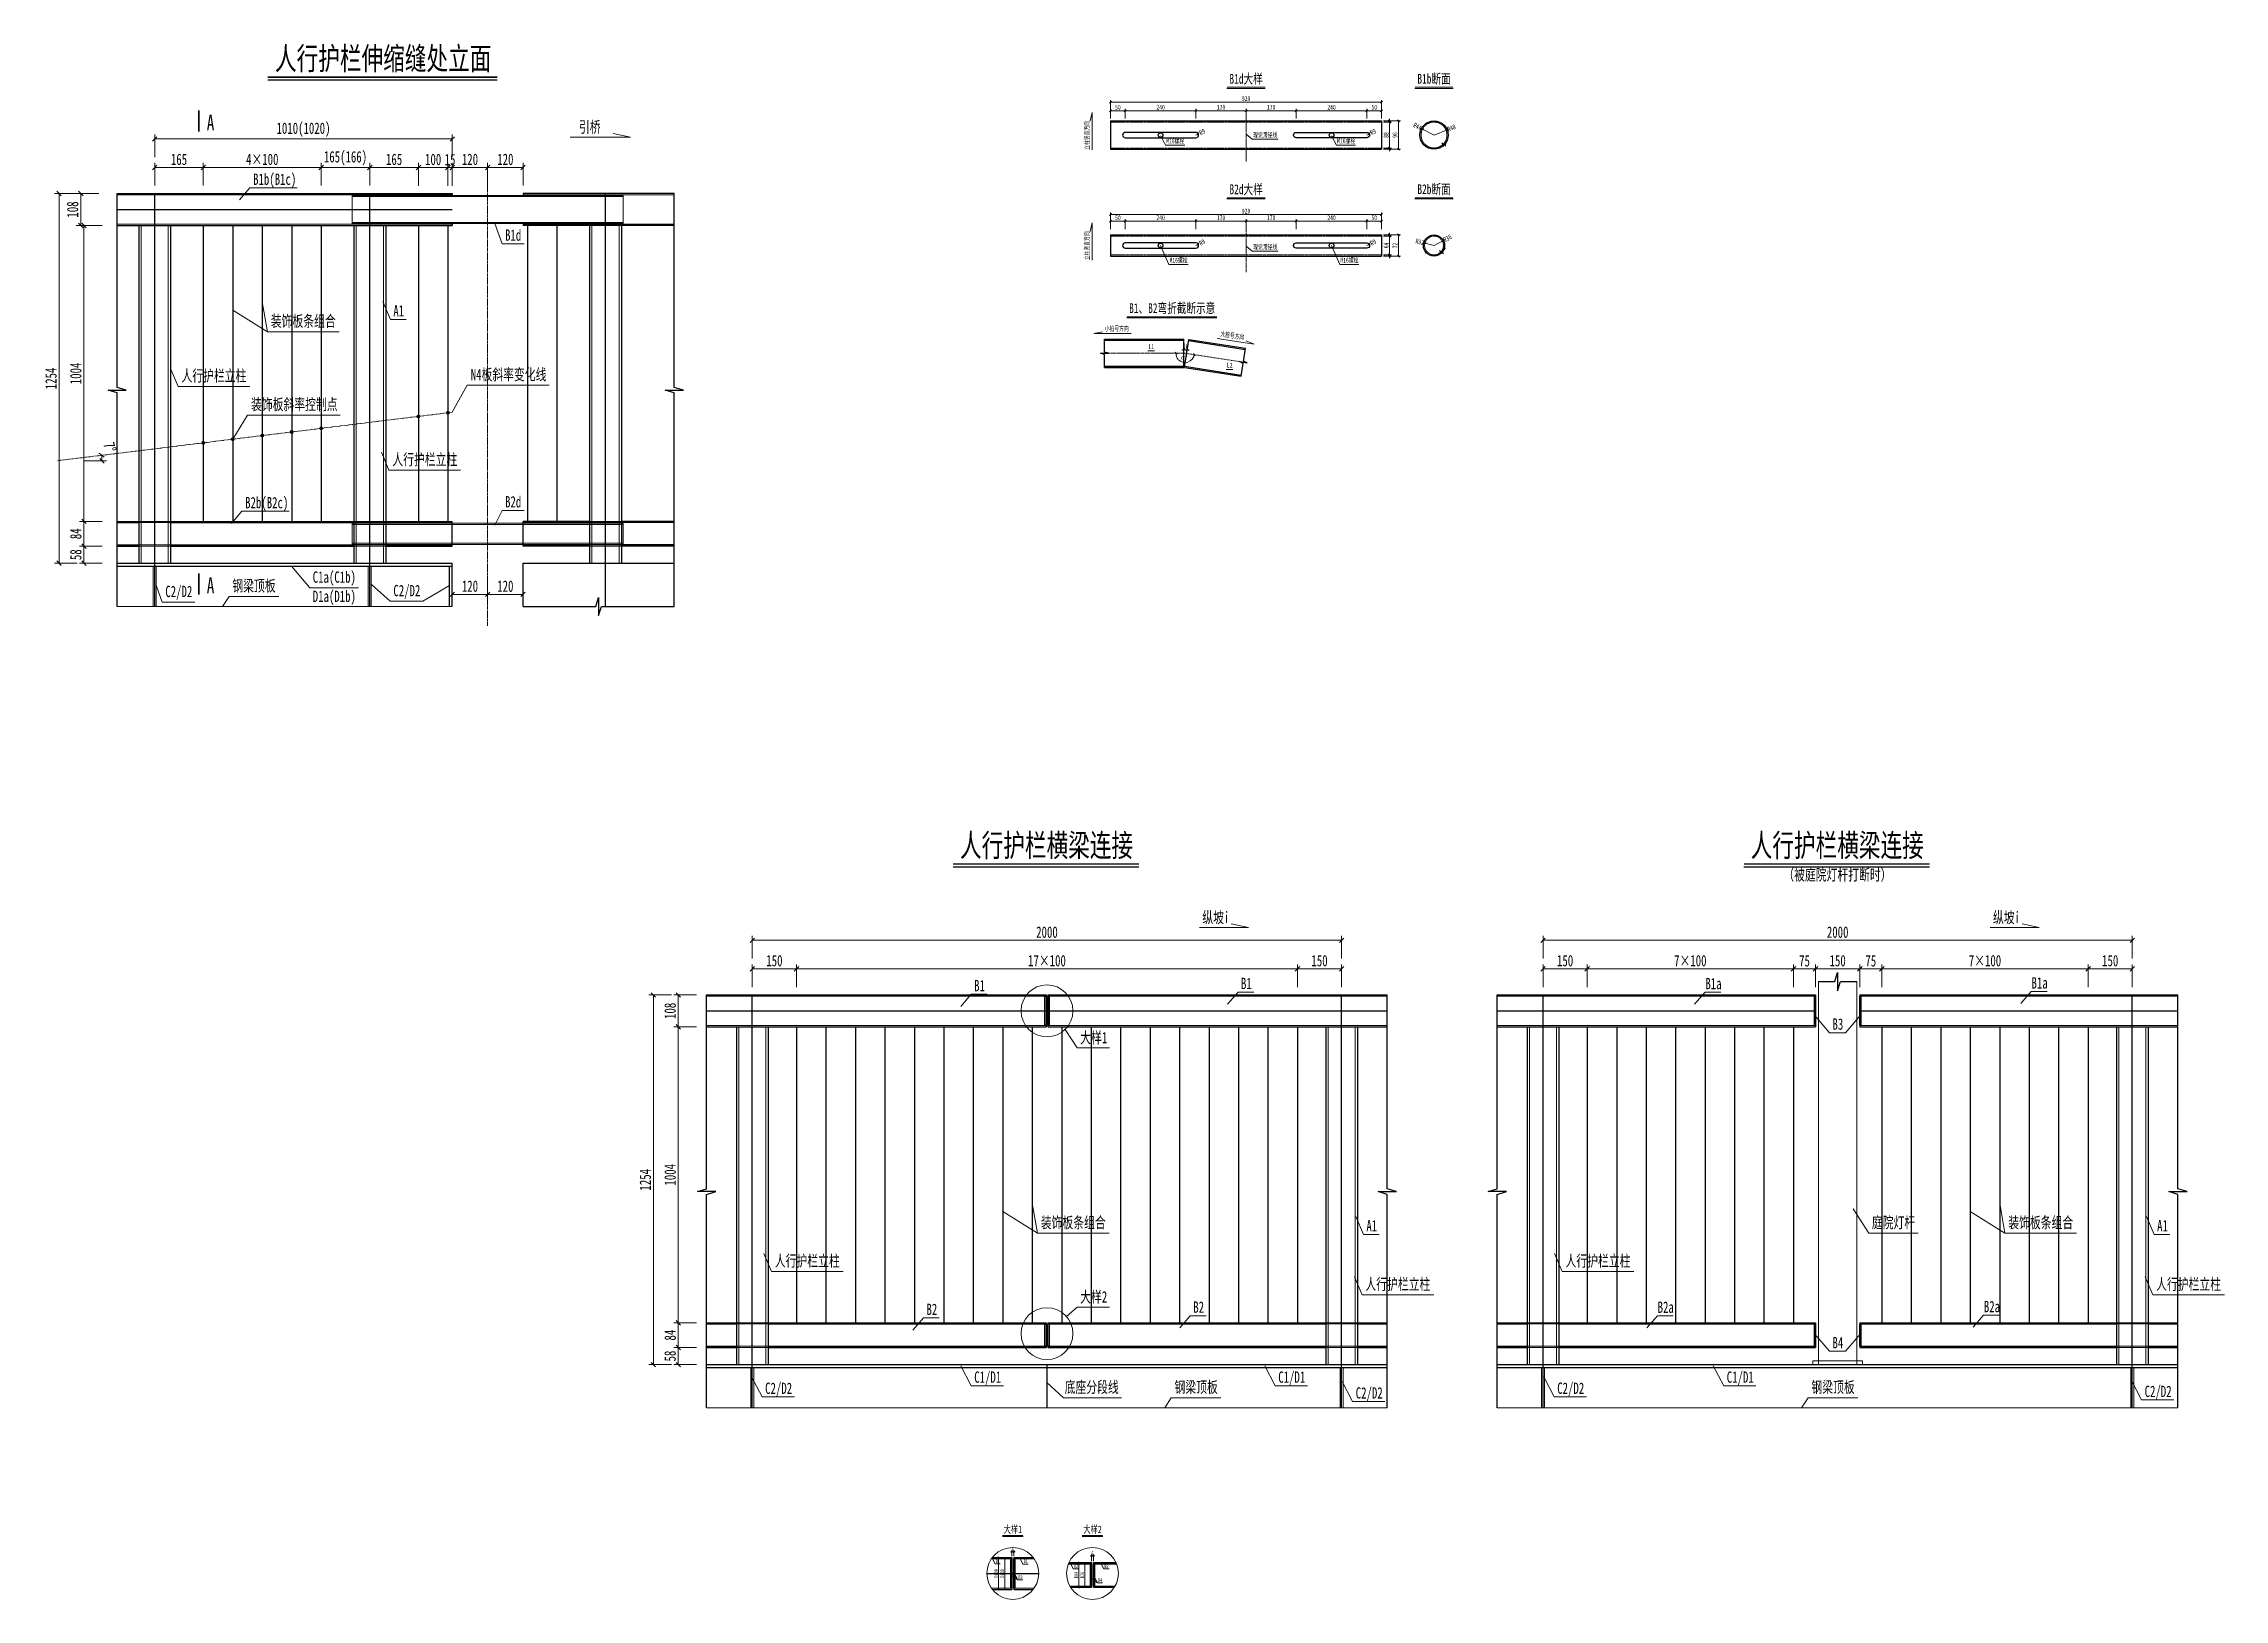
# Model space of a CAD drawing. Header units: millimetres. Extents: x -13368 to 383539, y -58537 to -26098.
# Drawn here: x 9884 to 17285, y -39917 to -34640 of the extents above; entities that cross this region are included whole.
import ezdxf
from ezdxf.enums import TextEntityAlignment as Align

# ---------------------------------------------------------------- set-up
doc = ezdxf.new("R2010")
doc.units = ezdxf.units.MM
doc.linetypes.add('CENTER2', pattern=[28.575, 19.05, -3.175, 3.175, -3.175])
doc.linetypes.add('DASHED', pattern=[0.75, 0.5, -0.25])
doc.layers.get('Defpoints').update_dxf_attribs({"color": 8})
for name, color, linetype, lineweight in [('中心线', 2, 'CENTER2', 15), ('文字', 7, 'Continuous', 15), ('标注线及字体', 2, 'Continuous', 15), ('粗线', 3, 'Continuous', 35), ('细实线', 4, 'Continuous', 15), ('虚线', 7, 'DASHED', 13), ('钢板粗线', 1, 'Continuous', 25)]:
    doc.layers.add(name, color=color, linetype=linetype, lineweight=lineweight)
doc.styles.add('111', font='', dxfattribs={"width": 0.7})
doc.styles.add('BM_Dim', font='', dxfattribs={"width": 0.85})
doc.styles.get('111').set_extended_font_data('仿宋_GB2312')
doc.styles.get('BM_Dim').set_extended_font_data('仿宋_GB2312')
doc.dimstyles.new('200', dxfattribs={"dimscale": 0, "dimtxt": 2.5, "dimasz": 1, "dimexe": 1, "dimexo": 1, "dimgap": 0.6, "dimtad": 1, "dimdec": 0, "dimdsep": 46, "dimtxsty": '111', "dimblk": 'OBLIQUE', "dimcen": 0, "dimclrd": 4, "dimclre": 4, "dimclrt": 4, "dimadec": 1, "dimazin": 2, "dimtfac": 1, "dimtdec": 0, "dimtix": 1, "dimtmove": 2, "dimatfit": 3, "dimfxl": 4, "dimfxlon": 1, "dimtolj": 1, "dimlwd": -1, "dimlwe": -1, "dimarcsym": 0})

msp = doc.modelspace()

# ---------------------------------------------------------------- texts
at = {"layer": '文字', "style": 'BM_Dim', "width": 0.7}
for p in [(10450.6, -34934), (10450.6, -36504.2)]:
    msp.add_text('A', height=53.8, dxfattribs=at).set_placement(p, align=Align.CENTER)
for s, height, p in [('引桥', 38.46, (11737.6, -34953.4)), ('M16螺栓', 16.67, (13724.8, -34983.1)), ('理论跨径线', 16.67, (14029.9, -34962.6)), ('M16螺栓', 16.67, (14304.8, -34983.1)), ('B1b(B1c)', 38.46, (10668.3, -35130.3)), ('B1d', 38.46, (11477.6, -35319.9)), ('M16螺栓', 16.67, (13735.9, -35387.6)), ('理论跨径线', 16.67, (14029.9, -35342.5)), ('M16螺栓', 16.67, (14315.9, -35387.6)), ('装饰板条组合', 38.46, (10765.4, -35611.5)), ('A1', 38.46, (11089.3, -35576.8)), ('小桩号方向', 16.67, (13526.1, -35619.5)), ('L1', 16.67, (13643.4, -35680.7)), ('人行护栏立柱', 38.46, (10462.2, -35797)), ('N4板斜率变化线', 38.46, (11462.2, -35792.9)), ('L2', 16.67, (13909.5, -35743.9)), ('装饰板斜率控制点', 38.46, (10734.9, -35894.1)), ('人行护栏立柱', 38.46, (11177.8, -36081.1)), ('B2b(B2c)', 38.46, (10641.2, -36227.5)), ('B2d', 38.46, (11477.6, -36224.6)), ('C2/D2', 38.46, (10342.9, -36528.7)), ('钢梁顶板', 38.46, (10598.1, -36509.5)), ('C1a(C1b)', 38.46, (10870.7, -36480)), ('C2/D2', 38.46, (11116.9, -36525.8)), ('D1a(D1b)', 38.46, (10870.7, -36545.3)), ('（被庭院灯杆打断时）', 38.46, (15971.9, -37490)), ('纵坡i', 38.46, (13862.4, -37634.3)), ('纵坡i', 38.46, (16545.8, -37634.3)), ('B1', 38.46, (13060.4, -37866)), ('B1', 38.46, (13966.1, -37858.6)), ('B1a', 38.46, (15551.3, -37858.9)), ('B1a', 38.46, (16658.3, -37856.6)), ('B3', 38.46, (15973.5, -37996.3)), ('大样1', 38.46, (13447.9, -38042.5)), ('装饰板条组合', 38.46, (13378.5, -38669.5)), ('A1', 38.46, (14391.7, -38680.5)), ('庭院灯杆', 38.46, (16162.3, -38669.5)), ('装饰板条组合', 38.46, (16662, -38669.5)), ('A1', 38.46, (17075.2, -38680.5)), ('人行护栏立柱', 38.46, (12475.9, -38799.5)), ('人行护栏立柱', 38.46, (15159.4, -38799.5)), ('人行护栏立柱', 38.46, (14480.3, -38878.6)), ('人行护栏立柱', 38.46, (17163.8, -38878.6)), ('B2', 38.46, (12898.5, -38964)), ('大样2', 38.46, (13447.9, -38921.9)), ('B2', 38.46, (13804.2, -38956.5)), ('B2a', 38.46, (15389.3, -38956.8)), ('B2a', 38.46, (16496.4, -38954.6)), ('B4', 38.46, (15973.5, -39077.2)), ('C1/D1', 38.46, (13088.2, -39193.9)), ('C1/D1', 38.46, (14120.1, -39193.9)), ('C1/D1', 38.46, (15642.2, -39193.9)), ('C2/D2', 38.46, (12378.6, -39231.8)), ('底座分段线', 38.46, (13441.2, -39227.9)), ('钢梁顶板', 38.46, (13795.7, -39227.9)), ('C2/D2', 38.46, (14383, -39247.5)), ('C2/D2', 38.46, (15066.8, -39231.6)), ('钢梁顶板', 38.46, (15957.3, -39227.9)), ('C2/D2', 38.46, (17060.4, -39242.3)), ('B1', 12.5, (13122.6, -39797.7)), ('B1', 12.5, (13217.1, -39797.9)), ('B2', 12.5, (13387.9, -39814.6)), ('B2', 12.5, (13491.6, -39814.8)), ('B3', 12.5, (13199.4, -39851.4)), ('B4', 12.5, (13469.7, -39861.5))]:
    msp.add_text(s, height=height, dxfattribs=at).set_placement(p, align=Align.BOTTOM_CENTER)
for s, rotation, p in [('立柱竖直方向', 90, (13438.2, -34950.7)), ('立柱竖直方向', 90, (13438.2, -35325.4)), ('大桩号方向', 351.20738, (13916.3, -35643))]:
    msp.add_text(s, height=16.67, rotation=rotation, dxfattribs=at).set_placement(p, align=Align.BOTTOM_CENTER)
at = {"layer": '标注线及字体', "color": 0, "style": '111', "width": 0.7}
for s, height, p in [('人行护栏伸缩缝处立面', 76.92, (11036.5, -34688.4)), ('B1d大样', 33.33, (13965.1, -34758.3)), ('B1b断面', 33.33, (14602.9, -34758.3)), ('B2d大样', 33.33, (13965.1, -35133)), ('B2b断面', 33.33, (14602.9, -35133)), ('B1、B2弯折截断示意', 33.333, (13714.4, -35536.2)), ('人行护栏横梁连接', 76.92, (13287.9, -37357.9)), ('人行护栏横梁连接', 76.92, (15971.4, -37357.9)), ('大样1', 25, (13173.7, -39678.8)), ('大样2', 25, (13444.1, -39678.8))]:
    msp.add_text(s, height=height, dxfattribs=at).set_placement(p, align=Align.MIDDLE)

# ---------------------------------------------------------------- blocks, each defined once
blk = doc.blocks.new('22')
at = {"layer": '细实线'}
blk.add_hatch(color=256, dxfattribs=at).paths.add_polyline_path([(5, 0, 1), (-5, 0, 1)])
blk.add_circle((0, 0), 5.04, dxfattribs=at)
blk = doc.blocks.new('_Oblique')
at = {"color": 0, "linetype": 'ByBlock', "lineweight": -2}
blk.add_line((-0.5, -0.5), (0.5, 0.5), dxfattribs=at)
blk = doc.blocks.new('*D75')
at = {"layer": 'Defpoints', "color": 0, "transparency": 16777216}
for p in [(10426.1, -35060), (10261.1, -35202.4), (10426.1, -35286)]:
    blk.add_point(p, dxfattribs=at)
at = {"layer": '细实线', "color": 4, "transparency": 16777216}
for p, q in [((10261.1, -35121.5), (10261.1, -35044.6)), ((10261.1, -35060), (10426.1, -35060)), ((10426.1, -35121.5), (10426.1, -35044.6))]:
    blk.add_line(p, q, dxfattribs=at)
at = {"layer": '细实线', "color": 4, "transparency": 16777216, "xscale": 15.38461538461539, "yscale": 15.38461538461539, "zscale": 15.38461538461539, "rotation": 180}
blk.add_blockref('_Oblique', (10261.1, -35060), dxfattribs=at)
at = {"layer": '细实线', "color": 4, "transparency": 16777216, "xscale": 15.38461538461539, "yscale": 15.38461538461539, "zscale": 15.38461538461539}
blk.add_blockref('_Oblique', (10426.1, -35060), dxfattribs=at)
at = {"layer": '细实线', "color": 4, "transparency": 16777216, "insert": (10343.6, -35032.4), "char_height": 38.46, "attachment_point": 5, "style": '111'}
blk.add_mtext('\\A1;165', dxfattribs=at)
blk = doc.blocks.new('*D76')
at = {"layer": 'Defpoints', "color": 0, "transparency": 16777216}
for p in [(11179.1, -35901.4), (9930.7, -36054.7), (9930.7, -36054.7), (9970.2, -36054.7), (10082.1, -36048.1)]:
    blk.add_point(p, dxfattribs=at)
at = {"layer": '细实线', "color": 4, "transparency": 16777216}
blk.add_line((10020.7, -36054.7), (10097.6, -36054.7), dxfattribs=at)
blk.add_arc((9930.7, -36054.7), 151.5, 0, 7, dxfattribs=at)
at = {"layer": '细实线', "color": 4, "transparency": 16777216, "xscale": 15.38461538461539, "yscale": 15.38461538461539, "zscale": 15.38461538461539}
for p, rotation in [((10081.1, -36036.2), 96.99999999999997), ((10082.2, -36054.7), 270)]:
    blk.add_blockref('_Oblique', p, dxfattribs=dict(at, rotation=rotation))
at = {"layer": '细实线', "color": 4, "transparency": 16777216, "insert": (10109, -36008.4), "char_height": 38.46, "attachment_point": 5, "rotation": 284.54351, "style": '111'}
blk.add_mtext('\\A1;7%%d', dxfattribs=at)
blk = doc.blocks.new('*D77')
at = {"layer": 'Defpoints', "color": 0, "transparency": 16777216}
for p in [(10426.1, -35060), (10426.1, -35286), (10826.1, -35322.9)]:
    blk.add_point(p, dxfattribs=at)
at = {"layer": '细实线', "color": 4, "transparency": 16777216}
for p, q in [((10426.1, -35121.5), (10426.1, -35044.6)), ((10826.1, -35060), (10426.1, -35060)), ((10826.1, -35121.5), (10826.1, -35044.6))]:
    blk.add_line(p, q, dxfattribs=at)
at = {"layer": '细实线', "color": 4, "transparency": 16777216, "xscale": 15.38461538461539, "yscale": 15.38461538461539, "zscale": 15.38461538461539, "rotation": 180}
blk.add_blockref('_Oblique', (10426.1, -35060), dxfattribs=at)
at = {"layer": '细实线', "color": 4, "transparency": 16777216, "xscale": 15.38461538461539, "yscale": 15.38461538461539, "zscale": 15.38461538461539}
blk.add_blockref('_Oblique', (10826.1, -35060), dxfattribs=at)
at = {"layer": '细实线', "color": 4, "transparency": 16777216, "insert": (10626.1, -35032.4), "char_height": 38.46, "attachment_point": 5, "style": '111'}
blk.add_mtext('\\A1;4×100', dxfattribs=at)
blk = doc.blocks.new('*D78')
at = {"layer": 'Defpoints', "color": 0, "transparency": 16777216}
for p in [(10826.1, -35060), (10991.1, -35202.4), (10826.1, -35267.7)]:
    blk.add_point(p, dxfattribs=at)
at = {"layer": '细实线', "color": 4, "transparency": 16777216}
for p, q in [((10826.1, -35121.5), (10826.1, -35044.6)), ((10991.1, -35060), (10826.1, -35060)), ((10991.1, -35121.5), (10991.1, -35044.6))]:
    blk.add_line(p, q, dxfattribs=at)
at = {"layer": '细实线', "color": 4, "transparency": 16777216, "xscale": 15.38461538461539, "yscale": 15.38461538461539, "zscale": 15.38461538461539, "rotation": 180}
blk.add_blockref('_Oblique', (10826.1, -35060), dxfattribs=at)
at = {"layer": '细实线', "color": 4, "transparency": 16777216, "xscale": 15.38461538461539, "yscale": 15.38461538461539, "zscale": 15.38461538461539}
blk.add_blockref('_Oblique', (10991.1, -35060), dxfattribs=at)
at = {"layer": '细实线', "color": 4, "transparency": 16777216, "insert": (10908.6, -35028.6), "char_height": 38.462, "attachment_point": 5, "style": '111'}
blk.add_mtext('\\A1;165(166)', dxfattribs=at)
blk = doc.blocks.new('*D79')
at = {"layer": 'Defpoints', "color": 0}
for p in [(11271.1, -34963.1), (10261.1, -35202.4), (11271.1, -35202.4)]:
    blk.add_point(p, dxfattribs=at)
at = {"layer": '细实线', "color": 4}
for p, q in [((10261.1, -35024.6), (10261.1, -34947.7)), ((10261.1, -34963.1), (11271.1, -34963.1)), ((11271.1, -35024.6), (11271.1, -34947.7))]:
    blk.add_line(p, q, dxfattribs=at)
at = {"layer": '细实线', "color": 4, "xscale": 15.38461538461539, "yscale": 15.38461538461539, "zscale": 15.38461538461539, "rotation": 180}
blk.add_blockref('_Oblique', (10261.1, -34963.1), dxfattribs=at)
at = {"layer": '细实线', "color": 4, "xscale": 15.38461538461539, "yscale": 15.38461538461539, "zscale": 15.38461538461539}
blk.add_blockref('_Oblique', (11271.1, -34963.1), dxfattribs=at)
at = {"layer": '细实线', "color": 4, "insert": (10766.1, -34931.7), "char_height": 38.462, "attachment_point": 5, "style": '111'}
blk.add_mtext('\\A1;1010(1020)', dxfattribs=at)
blk = doc.blocks.new('*D80')
at = {"layer": 'Defpoints', "color": 0}
for p in [(10137.4, -35148.4), (10010.3, -35256.4), (10137.4, -35256.4)]:
    blk.add_point(p, dxfattribs=at)
at = {"layer": '细实线', "color": 4}
for p, q in [((10071.8, -35148.4), (9994.9, -35148.4)), ((10010.3, -35148.4), (10010.3, -35256.4)), ((10071.8, -35256.4), (9994.9, -35256.4))]:
    blk.add_line(p, q, dxfattribs=at)
at = {"layer": '细实线', "color": 4, "xscale": 15.38461538461539, "yscale": 15.38461538461539, "zscale": 15.38461538461539}
for p, rotation in [((10010.3, -35148.4), 90), ((10010.3, -35256.4), 270)]:
    blk.add_blockref('_Oblique', p, dxfattribs=dict(at, rotation=rotation))
at = {"layer": '细实线', "color": 4, "insert": (9982.7, -35202.4), "char_height": 38.46, "attachment_point": 5, "rotation": 90, "style": '111'}
blk.add_mtext('\\A1;108', dxfattribs=at)
blk = doc.blocks.new('*D81')
at = {"layer": 'Defpoints', "color": 0, "transparency": 16777216}
for p in [(10148.1, -35256.4), (10021, -36260.4), (10133.5, -36260.4)]:
    blk.add_point(p, dxfattribs=at)
at = {"layer": '细实线', "color": 4, "transparency": 16777216}
for p, q in [((10082.5, -35256.4), (10005.6, -35256.4)), ((10021, -35256.4), (10021, -36260.4)), ((10082.5, -36260.4), (10005.6, -36260.4))]:
    blk.add_line(p, q, dxfattribs=at)
at = {"layer": '细实线', "color": 4, "transparency": 16777216, "xscale": 15.38461538461539, "yscale": 15.38461538461539, "zscale": 15.38461538461539}
for p, rotation in [((10021, -35256.4), 90), ((10021, -36260.4), 270)]:
    blk.add_blockref('_Oblique', p, dxfattribs=dict(at, rotation=rotation))
at = {"layer": '细实线', "color": 4, "transparency": 16777216, "insert": (9993.5, -35758.4), "char_height": 38.46, "attachment_point": 5, "rotation": 90, "style": '111'}
blk.add_mtext('\\A1;1004', dxfattribs=at)
blk = doc.blocks.new('*D82')
at = {"layer": 'Defpoints', "color": 0, "transparency": 16777216}
for p in [(10133.5, -36260.4), (10021, -36344.4), (10133.5, -36344.4)]:
    blk.add_point(p, dxfattribs=at)
at = {"layer": '细实线', "color": 4, "transparency": 16777216}
for p, q in [((10082.5, -36260.4), (10005.6, -36260.4)), ((10021, -36260.4), (10021, -36344.4)), ((10082.5, -36344.4), (10005.6, -36344.4))]:
    blk.add_line(p, q, dxfattribs=at)
at = {"layer": '细实线', "color": 4, "transparency": 16777216, "xscale": 15.38461538461539, "yscale": 15.38461538461539, "zscale": 15.38461538461539}
for p, rotation in [((10021, -36260.4), 90), ((10021, -36344.4), 270)]:
    blk.add_blockref('_Oblique', p, dxfattribs=dict(at, rotation=rotation))
at = {"layer": '细实线', "color": 4, "transparency": 16777216, "insert": (9993.5, -36302.4), "char_height": 38.46, "attachment_point": 5, "rotation": 90, "style": '111'}
blk.add_mtext('\\A1;84', dxfattribs=at)
blk = doc.blocks.new('*D83')
at = {"layer": 'Defpoints', "color": 0, "transparency": 16777216}
for p in [(10021, -36402.4), (10133.5, -36344.4), (10133.5, -36402.4)]:
    blk.add_point(p, dxfattribs=at)
at = {"layer": '细实线', "color": 4, "transparency": 16777216}
for p, q in [((10082.5, -36344.4), (10005.6, -36344.4)), ((10082.5, -36402.4), (10005.6, -36402.4)), ((10021, -36344.4), (10021, -36402.4))]:
    blk.add_line(p, q, dxfattribs=at)
at = {"layer": '细实线', "color": 4, "transparency": 16777216, "xscale": 15.38461538461539, "yscale": 15.38461538461539, "zscale": 15.38461538461539}
for p, rotation in [((10021, -36344.4), 90), ((10021, -36402.4), 270)]:
    blk.add_blockref('_Oblique', p, dxfattribs=dict(at, rotation=rotation))
at = {"layer": '细实线', "color": 4, "transparency": 16777216, "insert": (9993.5, -36373.4), "char_height": 38.46, "attachment_point": 5, "rotation": 90, "style": '111'}
blk.add_mtext('\\A1;58', dxfattribs=at)
blk = doc.blocks.new('*D84')
at = {"layer": 'Defpoints', "color": 0, "transparency": 16777216}
for p in [(10133.5, -35148.4), (9936.4, -36402.4), (10133.5, -36402.4)]:
    blk.add_point(p, dxfattribs=at)
at = {"layer": '细实线', "color": 4, "transparency": 16777216}
for p, q in [((9998, -35148.4), (9921, -35148.4)), ((9936.4, -35148.4), (9936.4, -36402.4)), ((9998, -36402.4), (9921, -36402.4))]:
    blk.add_line(p, q, dxfattribs=at)
at = {"layer": '细实线', "color": 4, "transparency": 16777216, "xscale": 15.38461538461539, "yscale": 15.38461538461539, "zscale": 15.38461538461539}
for p, rotation in [((9936.4, -35148.4), 90), ((9936.4, -36402.4), 270)]:
    blk.add_blockref('_Oblique', p, dxfattribs=dict(at, rotation=rotation))
at = {"layer": '细实线', "color": 4, "transparency": 16777216, "insert": (9909.3, -35775.4), "char_height": 38.46, "attachment_point": 5, "rotation": 90, "style": '111'}
blk.add_mtext('\\A1;1254', dxfattribs=at)
blk = doc.blocks.new('*D85')
at = {"layer": 'Defpoints', "color": 0}
for p in [(11156.1, -35060), (10991.1, -35202.4), (11156.1, -35256.4)]:
    blk.add_point(p, dxfattribs=at)
at = {"layer": '细实线', "color": 4}
for p, q in [((10991.1, -35121.5), (10991.1, -35044.6)), ((10991.1, -35060), (11156.1, -35060)), ((11156.1, -35121.5), (11156.1, -35044.6))]:
    blk.add_line(p, q, dxfattribs=at)
at = {"layer": '细实线', "color": 4, "xscale": 15.38461538461539, "yscale": 15.38461538461539, "zscale": 15.38461538461539, "rotation": 180}
blk.add_blockref('_Oblique', (10991.1, -35060), dxfattribs=at)
at = {"layer": '细实线', "color": 4, "xscale": 15.38461538461539, "yscale": 15.38461538461539, "zscale": 15.38461538461539}
blk.add_blockref('_Oblique', (11156.1, -35060), dxfattribs=at)
at = {"layer": '细实线', "color": 4, "insert": (11073.6, -35032.4), "char_height": 38.46, "attachment_point": 5, "style": '111'}
blk.add_mtext('\\A1;165', dxfattribs=at)
blk = doc.blocks.new('*D86')
at = {"layer": 'Defpoints', "color": 0}
for p in [(11391.1, -35060), (11271.1, -35148.4), (11391.1, -35148.4)]:
    blk.add_point(p, dxfattribs=at)
at = {"layer": '细实线', "color": 4}
for p, q in [((11271.1, -35121.5), (11271.1, -35044.6)), ((11271.1, -35060), (11391.1, -35060)), ((11391.1, -35121.5), (11391.1, -35044.6))]:
    blk.add_line(p, q, dxfattribs=at)
at = {"layer": '细实线', "color": 4, "xscale": 15.38461538461539, "yscale": 15.38461538461539, "zscale": 15.38461538461539, "rotation": 180}
blk.add_blockref('_Oblique', (11271.1, -35060), dxfattribs=at)
at = {"layer": '细实线', "color": 4, "xscale": 15.38461538461539, "yscale": 15.38461538461539, "zscale": 15.38461538461539}
blk.add_blockref('_Oblique', (11391.1, -35060), dxfattribs=at)
at = {"layer": '细实线', "color": 4, "insert": (11331.1, -35032.4), "char_height": 38.46, "attachment_point": 5, "style": '111'}
blk.add_mtext('\\A1;120', dxfattribs=at)
blk = doc.blocks.new('*D87')
at = {"layer": 'Defpoints', "color": 0, "transparency": 16777216}
for p in [(11271.1, -36428.2), (11391.1, -36428.2), (11391.1, -36507.9)]:
    blk.add_point(p, dxfattribs=at)
at = {"layer": '细实线', "color": 4, "transparency": 16777216}
for p, q in [((11271.1, -36446.4), (11271.1, -36523.3)), ((11391.1, -36446.4), (11391.1, -36523.3)), ((11271.1, -36507.9), (11391.1, -36507.9))]:
    blk.add_line(p, q, dxfattribs=at)
at = {"layer": '细实线', "color": 4, "transparency": 16777216, "xscale": 15.38461538461539, "yscale": 15.38461538461539, "zscale": 15.38461538461539, "rotation": 180}
blk.add_blockref('_Oblique', (11271.1, -36507.9), dxfattribs=at)
at = {"layer": '细实线', "color": 4, "transparency": 16777216, "xscale": 15.38461538461539, "yscale": 15.38461538461539, "zscale": 15.38461538461539}
blk.add_blockref('_Oblique', (11391.1, -36507.9), dxfattribs=at)
at = {"layer": '细实线', "color": 4, "transparency": 16777216, "insert": (11331.1, -36480.4), "char_height": 38.46, "attachment_point": 5, "style": '111'}
blk.add_mtext('\\A1;120', dxfattribs=at)
blk = doc.blocks.new('*D92')
at = {"layer": 'Defpoints', "color": 0, "transparency": 16777216}
for p in [(12439.3, -37778.4), (12289.3, -37920.8), (12439.3, -37986.1)]:
    blk.add_point(p, dxfattribs=at)
at = {"layer": '细实线', "color": 4, "transparency": 16777216}
for p, q in [((12289.3, -37839.9), (12289.3, -37763)), ((12289.3, -37778.4), (12439.3, -37778.4)), ((12439.3, -37839.9), (12439.3, -37763))]:
    blk.add_line(p, q, dxfattribs=at)
at = {"layer": '细实线', "color": 4, "transparency": 16777216, "xscale": 15.38461538461539, "yscale": 15.38461538461539, "zscale": 15.38461538461539, "rotation": 180}
blk.add_blockref('_Oblique', (12289.3, -37778.4), dxfattribs=at)
at = {"layer": '细实线', "color": 4, "transparency": 16777216, "xscale": 15.38461538461539, "yscale": 15.38461538461539, "zscale": 15.38461538461539}
blk.add_blockref('_Oblique', (12439.3, -37778.4), dxfattribs=at)
at = {"layer": '细实线', "color": 4, "transparency": 16777216, "insert": (12364.3, -37750.8), "char_height": 38.46, "attachment_point": 5, "style": '111'}
blk.add_mtext('\\A1;150', dxfattribs=at)
blk = doc.blocks.new('*D93')
at = {"layer": 'Defpoints', "color": 0, "transparency": 16777216}
for p in [(12439.3, -37778.4), (12439.3, -37986.1), (14139.3, -37995.2)]:
    blk.add_point(p, dxfattribs=at)
at = {"layer": '细实线', "color": 4, "transparency": 16777216}
for p, q in [((12439.3, -37839.9), (12439.3, -37763)), ((14139.3, -37778.4), (12439.3, -37778.4)), ((14139.3, -37839.9), (14139.3, -37763))]:
    blk.add_line(p, q, dxfattribs=at)
at = {"layer": '细实线', "color": 4, "transparency": 16777216, "xscale": 15.38461538461539, "yscale": 15.38461538461539, "zscale": 15.38461538461539, "rotation": 180}
blk.add_blockref('_Oblique', (12439.3, -37778.4), dxfattribs=at)
at = {"layer": '细实线', "color": 4, "transparency": 16777216, "xscale": 15.38461538461539, "yscale": 15.38461538461539, "zscale": 15.38461538461539}
blk.add_blockref('_Oblique', (14139.3, -37778.4), dxfattribs=at)
at = {"layer": '细实线', "color": 4, "transparency": 16777216, "insert": (13289.3, -37750.8), "char_height": 38.46, "attachment_point": 5, "style": '111'}
blk.add_mtext('\\A1;17×100', dxfattribs=at)
blk = doc.blocks.new('*D94')
at = {"layer": 'Defpoints', "color": 0, "transparency": 16777216}
for p in [(14139.3, -37778.4), (14289.3, -37920.8), (14139.3, -37986.1)]:
    blk.add_point(p, dxfattribs=at)
at = {"layer": '细实线', "color": 4, "transparency": 16777216}
for p, q in [((14139.3, -37839.9), (14139.3, -37763)), ((14289.3, -37778.4), (14139.3, -37778.4)), ((14289.3, -37839.9), (14289.3, -37763))]:
    blk.add_line(p, q, dxfattribs=at)
at = {"layer": '细实线', "color": 4, "transparency": 16777216, "xscale": 15.38461538461539, "yscale": 15.38461538461539, "zscale": 15.38461538461539, "rotation": 180}
blk.add_blockref('_Oblique', (14139.3, -37778.4), dxfattribs=at)
at = {"layer": '细实线', "color": 4, "transparency": 16777216, "xscale": 15.38461538461539, "yscale": 15.38461538461539, "zscale": 15.38461538461539}
blk.add_blockref('_Oblique', (14289.3, -37778.4), dxfattribs=at)
at = {"layer": '细实线', "color": 4, "transparency": 16777216, "insert": (14214.3, -37750.8), "char_height": 38.46, "attachment_point": 5, "style": '111'}
blk.add_mtext('\\A1;150', dxfattribs=at)
blk = doc.blocks.new('*D95')
at = {"layer": 'Defpoints', "color": 0, "transparency": 16777216}
for p in [(12289.3, -37681.5), (12289.3, -37920.8), (14289.3, -37920.8)]:
    blk.add_point(p, dxfattribs=at)
at = {"layer": '细实线', "color": 4, "transparency": 16777216}
for p, q in [((12289.3, -37743), (12289.3, -37666.1)), ((14289.3, -37743), (14289.3, -37666.1)), ((14289.3, -37681.5), (12289.3, -37681.5))]:
    blk.add_line(p, q, dxfattribs=at)
at = {"layer": '细实线', "color": 4, "transparency": 16777216, "xscale": 15.38461538461539, "yscale": 15.38461538461539, "zscale": 15.38461538461539, "rotation": 180}
blk.add_blockref('_Oblique', (12289.3, -37681.5), dxfattribs=at)
at = {"layer": '细实线', "color": 4, "transparency": 16777216, "xscale": 15.38461538461539, "yscale": 15.38461538461539, "zscale": 15.38461538461539}
blk.add_blockref('_Oblique', (14289.3, -37681.5), dxfattribs=at)
at = {"layer": '细实线', "color": 4, "transparency": 16777216, "insert": (13289.3, -37654), "char_height": 38.46, "attachment_point": 5, "style": '111'}
blk.add_mtext('\\A1;2000', dxfattribs=at)
blk = doc.blocks.new('*D96')
at = {"layer": 'Defpoints', "color": 0, "transparency": 16777216}
for p in [(12165.1, -37866.8), (12038, -37974.8), (12165.1, -37974.8)]:
    blk.add_point(p, dxfattribs=at)
at = {"layer": '细实线', "color": 4, "transparency": 16777216}
for p, q in [((12099.5, -37866.8), (12022.6, -37866.8)), ((12038, -37866.8), (12038, -37974.8)), ((12099.5, -37974.8), (12022.6, -37974.8))]:
    blk.add_line(p, q, dxfattribs=at)
at = {"layer": '细实线', "color": 4, "transparency": 16777216, "xscale": 15.38461538461539, "yscale": 15.38461538461539, "zscale": 15.38461538461539}
for p, rotation in [((12038, -37866.8), 90), ((12038, -37974.8), 270)]:
    blk.add_blockref('_Oblique', p, dxfattribs=dict(at, rotation=rotation))
at = {"layer": '细实线', "color": 4, "transparency": 16777216, "insert": (12010.5, -37920.8), "char_height": 38.46, "attachment_point": 5, "rotation": 90, "style": '111'}
blk.add_mtext('\\A1;108', dxfattribs=at)
blk = doc.blocks.new('*D97')
at = {"layer": 'Defpoints', "color": 0, "transparency": 16777216}
for p in [(12165.1, -37974.8), (12038, -38978.8), (12150.5, -38978.8)]:
    blk.add_point(p, dxfattribs=at)
at = {"layer": '细实线', "color": 4, "transparency": 16777216}
for p, q in [((12099.5, -37974.8), (12022.6, -37974.8)), ((12038, -37974.8), (12038, -38978.8)), ((12099.5, -38978.8), (12022.6, -38978.8))]:
    blk.add_line(p, q, dxfattribs=at)
at = {"layer": '细实线', "color": 4, "transparency": 16777216, "xscale": 15.38461538461539, "yscale": 15.38461538461539, "zscale": 15.38461538461539}
for p, rotation in [((12038, -37974.8), 90), ((12038, -38978.8), 270)]:
    blk.add_blockref('_Oblique', p, dxfattribs=dict(at, rotation=rotation))
at = {"layer": '细实线', "color": 4, "transparency": 16777216, "insert": (12010.5, -38476.8), "char_height": 38.46, "attachment_point": 5, "rotation": 90, "style": '111'}
blk.add_mtext('\\A1;1004', dxfattribs=at)
blk = doc.blocks.new('*D98')
at = {"layer": 'Defpoints', "color": 0, "transparency": 16777216}
for p in [(12150.5, -38978.8), (12038, -39062.8), (12150.5, -39062.8)]:
    blk.add_point(p, dxfattribs=at)
at = {"layer": '细实线', "color": 4, "transparency": 16777216}
for p, q in [((12099.5, -38978.8), (12022.6, -38978.8)), ((12038, -38978.8), (12038, -39062.8)), ((12099.5, -39062.8), (12022.6, -39062.8))]:
    blk.add_line(p, q, dxfattribs=at)
at = {"layer": '细实线', "color": 4, "transparency": 16777216, "xscale": 15.38461538461539, "yscale": 15.38461538461539, "zscale": 15.38461538461539}
for p, rotation in [((12038, -38978.8), 90), ((12038, -39062.8), 270)]:
    blk.add_blockref('_Oblique', p, dxfattribs=dict(at, rotation=rotation))
at = {"layer": '细实线', "color": 4, "transparency": 16777216, "insert": (12010.5, -39020.8), "char_height": 38.46, "attachment_point": 5, "rotation": 90, "style": '111'}
blk.add_mtext('\\A1;84', dxfattribs=at)
blk = doc.blocks.new('*D99')
at = {"layer": 'Defpoints', "color": 0, "transparency": 16777216}
for p in [(12150.5, -39062.8), (12038, -39120.8), (12150.5, -39120.8)]:
    blk.add_point(p, dxfattribs=at)
at = {"layer": '细实线', "color": 4, "transparency": 16777216}
for p, q in [((12099.5, -39062.8), (12022.6, -39062.8)), ((12038, -39062.8), (12038, -39120.8)), ((12099.5, -39120.8), (12022.6, -39120.8))]:
    blk.add_line(p, q, dxfattribs=at)
at = {"layer": '细实线', "color": 4, "transparency": 16777216, "xscale": 15.38461538461539, "yscale": 15.38461538461539, "zscale": 15.38461538461539}
for p, rotation in [((12038, -39062.8), 90), ((12038, -39120.8), 270)]:
    blk.add_blockref('_Oblique', p, dxfattribs=dict(at, rotation=rotation))
at = {"layer": '细实线', "color": 4, "transparency": 16777216, "insert": (12010.5, -39091.8), "char_height": 38.46, "attachment_point": 5, "rotation": 90, "style": '111'}
blk.add_mtext('\\A1;58', dxfattribs=at)
blk = doc.blocks.new('*D100')
at = {"layer": 'Defpoints', "color": 0, "transparency": 16777216}
for p in [(12150.5, -37866.8), (11953.4, -39120.8), (12150.5, -39120.8)]:
    blk.add_point(p, dxfattribs=at)
at = {"layer": '细实线', "color": 4, "transparency": 16777216}
for p, q in [((12015, -37866.8), (11938, -37866.8)), ((11953.4, -37866.8), (11953.4, -39120.8)), ((12015, -39120.8), (11938, -39120.8))]:
    blk.add_line(p, q, dxfattribs=at)
at = {"layer": '细实线', "color": 4, "transparency": 16777216, "xscale": 15.38461538461539, "yscale": 15.38461538461539, "zscale": 15.38461538461539}
for p, rotation in [((11953.4, -37866.8), 90), ((11953.4, -39120.8), 270)]:
    blk.add_blockref('_Oblique', p, dxfattribs=dict(at, rotation=rotation))
at = {"layer": '细实线', "color": 4, "transparency": 16777216, "insert": (11926.3, -38493.8), "char_height": 38.46, "attachment_point": 5, "rotation": 90, "style": '111'}
blk.add_mtext('\\A1;1254', dxfattribs=at)
blk = doc.blocks.new('*D101')
at = {"layer": 'Defpoints', "color": 0, "transparency": 16777216}
for p in [(13142.6, -39775.2), (13125.2, -39883.2), (13142.6, -39883.2)]:
    blk.add_point(p, dxfattribs=at)
at = {"layer": '细实线', "color": 4, "transparency": 16777216}
for p, q in [((13137.6, -39775.2), (13120.2, -39775.2)), ((13125.2, -39775.2), (13125.2, -39883.2)), ((13137.6, -39883.2), (13120.2, -39883.2))]:
    blk.add_line(p, q, dxfattribs=at)
at = {"layer": '细实线', "color": 4, "transparency": 16777216, "xscale": 5, "yscale": 5, "zscale": 5}
for p, rotation in [((13125.2, -39775.2), 90), ((13125.2, -39883.2), 270)]:
    blk.add_blockref('_Oblique', p, dxfattribs=dict(at, rotation=rotation))
at = {"layer": '细实线', "color": 4, "transparency": 16777216, "insert": (13116.3, -39829.2), "char_height": 12.5, "attachment_point": 5, "rotation": 90, "style": '111'}
blk.add_mtext('\\A1;D108', dxfattribs=at)
blk = doc.blocks.new('*D102')
at = {"layer": 'Defpoints', "color": 0, "transparency": 16777216}
for p in [(13163.5, -39779.2), (13146.1, -39879.2), (13163.5, -39879.2)]:
    blk.add_point(p, dxfattribs=at)
at = {"layer": '细实线', "color": 4, "transparency": 16777216}
for p, q in [((13158.5, -39779.2), (13141.1, -39779.2)), ((13146.1, -39779.2), (13146.1, -39879.2)), ((13158.5, -39879.2), (13141.1, -39879.2))]:
    blk.add_line(p, q, dxfattribs=at)
at = {"layer": '细实线', "color": 4, "transparency": 16777216, "xscale": 5, "yscale": 5, "zscale": 5}
for p, rotation in [((13146.1, -39779.2), 90), ((13146.1, -39879.2), 270)]:
    blk.add_blockref('_Oblique', p, dxfattribs=dict(at, rotation=rotation))
at = {"layer": '细实线', "color": 4, "transparency": 16777216, "insert": (13137.2, -39829.2), "char_height": 12.5, "attachment_point": 5, "rotation": 90, "style": '111'}
blk.add_mtext('\\A1;D100', dxfattribs=at)
blk = doc.blocks.new('*D103')
at = {"layer": 'Defpoints', "color": 0, "transparency": 16777216}
for p in [(13414.7, -39792.3), (13397.3, -39876.3), (13414.7, -39876.3)]:
    blk.add_point(p, dxfattribs=at)
at = {"layer": '细实线', "color": 4, "transparency": 16777216}
for p, q in [((13409.7, -39792.3), (13392.3, -39792.3)), ((13397.3, -39792.3), (13397.3, -39876.3)), ((13409.7, -39876.3), (13392.3, -39876.3))]:
    blk.add_line(p, q, dxfattribs=at)
at = {"layer": '细实线', "color": 4, "transparency": 16777216, "xscale": 5, "yscale": 5, "zscale": 5}
for p, rotation in [((13397.3, -39792.3), 90), ((13397.3, -39876.3), 270)]:
    blk.add_blockref('_Oblique', p, dxfattribs=dict(at, rotation=rotation))
at = {"layer": '细实线', "color": 4, "transparency": 16777216, "insert": (13388.3, -39834.3), "char_height": 12.5, "attachment_point": 5, "rotation": 90, "style": '111'}
blk.add_mtext('\\A1;D84', dxfattribs=at)
blk = doc.blocks.new('*D104')
at = {"layer": 'Defpoints', "color": 0, "transparency": 16777216}
for p in [(13435.6, -39796.3), (13418.2, -39872.3), (13435.6, -39872.3)]:
    blk.add_point(p, dxfattribs=at)
at = {"layer": '细实线', "color": 4, "transparency": 16777216}
for p, q in [((13430.6, -39796.3), (13413.2, -39796.3)), ((13418.2, -39796.3), (13418.2, -39872.3)), ((13430.6, -39872.3), (13413.2, -39872.3))]:
    blk.add_line(p, q, dxfattribs=at)
at = {"layer": '细实线', "color": 4, "transparency": 16777216, "xscale": 5, "yscale": 5, "zscale": 5}
for p, rotation in [((13418.2, -39796.3), 90), ((13418.2, -39872.3), 270)]:
    blk.add_blockref('_Oblique', p, dxfattribs=dict(at, rotation=rotation))
at = {"layer": '细实线', "color": 4, "transparency": 16777216, "insert": (13409.2, -39834.3), "char_height": 12.5, "attachment_point": 5, "rotation": 90, "style": '111'}
blk.add_mtext('\\A1;D76', dxfattribs=at)
blk = doc.blocks.new('*D105')
at = {"layer": 'Defpoints', "color": 0, "transparency": 16777216}
for p in [(13170.3, -39775.2), (13176.3, -39755.5), (13176.3, -39775.2)]:
    blk.add_point(p, dxfattribs=at)
at = {"layer": '细实线', "color": 4, "transparency": 16777216}
for p, q in [((13170.3, -39755.5), (13165.3, -39755.5)), ((13170.3, -39770.2), (13170.3, -39750.5)), ((13170.3, -39755.5), (13176.3, -39755.5)), ((13176.3, -39770.2), (13176.3, -39750.5)), ((13176.3, -39755.5), (13181.3, -39755.5))]:
    blk.add_line(p, q, dxfattribs=at)
at = {"layer": '细实线', "color": 4, "transparency": 16777216, "xscale": 5, "yscale": 5, "zscale": 5}
blk.add_blockref('_Oblique', (13170.3, -39755.5), dxfattribs=at)
at = {"layer": '细实线', "color": 4, "transparency": 16777216, "xscale": 5, "yscale": 5, "zscale": 5, "rotation": 180}
blk.add_blockref('_Oblique', (13176.3, -39755.5), dxfattribs=at)
at = {"layer": '细实线', "color": 4, "transparency": 16777216, "insert": (13173.3, -39746.5), "char_height": 12.5, "attachment_point": 5, "style": '111'}
blk.add_mtext('\\A1;6', dxfattribs=at)
blk = doc.blocks.new('*D106')
at = {"layer": 'Defpoints', "color": 0, "transparency": 16777216}
for p in [(13440.7, -39792.3), (13446.7, -39769.7), (13446.7, -39792.3)]:
    blk.add_point(p, dxfattribs=at)
at = {"layer": '细实线', "color": 4, "transparency": 16777216}
for p, q in [((13440.7, -39769.7), (13435.7, -39769.7)), ((13440.7, -39787.3), (13440.7, -39764.7)), ((13440.7, -39769.7), (13446.7, -39769.7)), ((13446.7, -39787.3), (13446.7, -39764.7)), ((13446.7, -39769.7), (13451.7, -39769.7))]:
    blk.add_line(p, q, dxfattribs=at)
at = {"layer": '细实线', "color": 4, "transparency": 16777216, "xscale": 5, "yscale": 5, "zscale": 5}
blk.add_blockref('_Oblique', (13440.7, -39769.7), dxfattribs=at)
at = {"layer": '细实线', "color": 4, "transparency": 16777216, "xscale": 5, "yscale": 5, "zscale": 5, "rotation": 180}
blk.add_blockref('_Oblique', (13446.7, -39769.7), dxfattribs=at)
at = {"layer": '细实线', "color": 4, "transparency": 16777216, "insert": (13443.7, -39760.7), "char_height": 12.5, "attachment_point": 5, "style": '111'}
blk.add_mtext('\\A1;6', dxfattribs=at)
blk = doc.blocks.new('*D107')
at = {"layer": 'Defpoints', "color": 0, "transparency": 16777216}
for p in [(15122.8, -37778.4), (14972.8, -37920.8), (15122.8, -37986.1)]:
    blk.add_point(p, dxfattribs=at)
at = {"layer": '细实线', "color": 4, "transparency": 16777216}
for p, q in [((14972.8, -37839.9), (14972.8, -37763)), ((14972.8, -37778.4), (15122.8, -37778.4)), ((15122.8, -37839.9), (15122.8, -37763))]:
    blk.add_line(p, q, dxfattribs=at)
at = {"layer": '细实线', "color": 4, "transparency": 16777216, "xscale": 15.38461538461539, "yscale": 15.38461538461539, "zscale": 15.38461538461539, "rotation": 180}
blk.add_blockref('_Oblique', (14972.8, -37778.4), dxfattribs=at)
at = {"layer": '细实线', "color": 4, "transparency": 16777216, "xscale": 15.38461538461539, "yscale": 15.38461538461539, "zscale": 15.38461538461539}
blk.add_blockref('_Oblique', (15122.8, -37778.4), dxfattribs=at)
at = {"layer": '细实线', "color": 4, "transparency": 16777216, "insert": (15047.8, -37750.8), "char_height": 38.46, "attachment_point": 5, "style": '111'}
blk.add_mtext('\\A1;150', dxfattribs=at)
blk = doc.blocks.new('*D108')
at = {"layer": 'Defpoints', "color": 0, "transparency": 16777216}
for p in [(16122.8, -37778.4), (16122.8, -37986.1), (16822.8, -37995.2)]:
    blk.add_point(p, dxfattribs=at)
at = {"layer": '细实线', "color": 4, "transparency": 16777216}
for p, q in [((16122.8, -37839.9), (16122.8, -37763)), ((16822.8, -37778.4), (16122.8, -37778.4)), ((16822.8, -37839.9), (16822.8, -37763))]:
    blk.add_line(p, q, dxfattribs=at)
at = {"layer": '细实线', "color": 4, "transparency": 16777216, "xscale": 15.38461538461539, "yscale": 15.38461538461539, "zscale": 15.38461538461539, "rotation": 180}
blk.add_blockref('_Oblique', (16122.8, -37778.4), dxfattribs=at)
at = {"layer": '细实线', "color": 4, "transparency": 16777216, "xscale": 15.38461538461539, "yscale": 15.38461538461539, "zscale": 15.38461538461539}
blk.add_blockref('_Oblique', (16822.8, -37778.4), dxfattribs=at)
at = {"layer": '细实线', "color": 4, "transparency": 16777216, "insert": (16472.8, -37750.8), "char_height": 38.46, "attachment_point": 5, "style": '111'}
blk.add_mtext('\\A1;7×100', dxfattribs=at)
blk = doc.blocks.new('*D109')
at = {"layer": 'Defpoints', "color": 0, "transparency": 16777216}
for p in [(16822.8, -37778.4), (16972.8, -37920.8), (16822.8, -37986.1)]:
    blk.add_point(p, dxfattribs=at)
at = {"layer": '细实线', "color": 4, "transparency": 16777216}
for p, q in [((16822.8, -37839.9), (16822.8, -37763)), ((16972.8, -37778.4), (16822.8, -37778.4)), ((16972.8, -37839.9), (16972.8, -37763))]:
    blk.add_line(p, q, dxfattribs=at)
at = {"layer": '细实线', "color": 4, "transparency": 16777216, "xscale": 15.38461538461539, "yscale": 15.38461538461539, "zscale": 15.38461538461539, "rotation": 180}
blk.add_blockref('_Oblique', (16822.8, -37778.4), dxfattribs=at)
at = {"layer": '细实线', "color": 4, "transparency": 16777216, "xscale": 15.38461538461539, "yscale": 15.38461538461539, "zscale": 15.38461538461539}
blk.add_blockref('_Oblique', (16972.8, -37778.4), dxfattribs=at)
at = {"layer": '细实线', "color": 4, "transparency": 16777216, "insert": (16897.8, -37750.8), "char_height": 38.46, "attachment_point": 5, "style": '111'}
blk.add_mtext('\\A1;150', dxfattribs=at)
blk = doc.blocks.new('*D110')
at = {"layer": 'Defpoints', "color": 0, "transparency": 16777216}
for p in [(14972.8, -37681.5), (14972.8, -37920.8), (16972.8, -37920.8)]:
    blk.add_point(p, dxfattribs=at)
at = {"layer": '细实线', "color": 4, "transparency": 16777216}
for p, q in [((14972.8, -37743), (14972.8, -37666.1)), ((16972.8, -37743), (16972.8, -37666.1)), ((16972.8, -37681.5), (14972.8, -37681.5))]:
    blk.add_line(p, q, dxfattribs=at)
at = {"layer": '细实线', "color": 4, "transparency": 16777216, "xscale": 15.38461538461539, "yscale": 15.38461538461539, "zscale": 15.38461538461539, "rotation": 180}
blk.add_blockref('_Oblique', (14972.8, -37681.5), dxfattribs=at)
at = {"layer": '细实线', "color": 4, "transparency": 16777216, "xscale": 15.38461538461539, "yscale": 15.38461538461539, "zscale": 15.38461538461539}
blk.add_blockref('_Oblique', (16972.8, -37681.5), dxfattribs=at)
at = {"layer": '细实线', "color": 4, "transparency": 16777216, "insert": (15972.8, -37654), "char_height": 38.46, "attachment_point": 5, "style": '111'}
blk.add_mtext('\\A1;2000', dxfattribs=at)
blk = doc.blocks.new('*D111')
at = {"layer": 'Defpoints', "color": 0, "transparency": 16777216}
for p in [(15822.8, -37778.4), (15122.8, -37995.2), (15822.8, -37986.1)]:
    blk.add_point(p, dxfattribs=at)
at = {"layer": '细实线', "color": 4, "transparency": 16777216}
for p, q in [((15122.8, -37839.9), (15122.8, -37763)), ((15122.8, -37778.4), (15822.8, -37778.4)), ((15822.8, -37839.9), (15822.8, -37763))]:
    blk.add_line(p, q, dxfattribs=at)
at = {"layer": '细实线', "color": 4, "transparency": 16777216, "xscale": 15.38461538461539, "yscale": 15.38461538461539, "zscale": 15.38461538461539, "rotation": 180}
blk.add_blockref('_Oblique', (15122.8, -37778.4), dxfattribs=at)
at = {"layer": '细实线', "color": 4, "transparency": 16777216, "xscale": 15.38461538461539, "yscale": 15.38461538461539, "zscale": 15.38461538461539}
blk.add_blockref('_Oblique', (15822.8, -37778.4), dxfattribs=at)
at = {"layer": '细实线', "color": 4, "transparency": 16777216, "insert": (15472.8, -37750.8), "char_height": 38.46, "attachment_point": 5, "style": '111'}
blk.add_mtext('\\A1;7×100', dxfattribs=at)
blk = doc.blocks.new('*D112')
at = {"layer": 'Defpoints', "color": 0, "transparency": 16777216}
for p in [(15897.8, -37778.4), (15897.8, -37958.4), (15822.8, -37986.1)]:
    blk.add_point(p, dxfattribs=at)
at = {"layer": '细实线', "color": 4, "transparency": 16777216}
for p, q in [((15822.8, -37839.9), (15822.8, -37763)), ((15822.8, -37778.4), (15897.8, -37778.4)), ((15897.8, -37839.9), (15897.8, -37763))]:
    blk.add_line(p, q, dxfattribs=at)
at = {"layer": '细实线', "color": 4, "transparency": 16777216, "xscale": 15.38461538461539, "yscale": 15.38461538461539, "zscale": 15.38461538461539, "rotation": 180}
blk.add_blockref('_Oblique', (15822.8, -37778.4), dxfattribs=at)
at = {"layer": '细实线', "color": 4, "transparency": 16777216, "xscale": 15.38461538461539, "yscale": 15.38461538461539, "zscale": 15.38461538461539}
blk.add_blockref('_Oblique', (15897.8, -37778.4), dxfattribs=at)
at = {"layer": '细实线', "color": 4, "transparency": 16777216, "insert": (15860.3, -37751.3), "char_height": 38.46, "attachment_point": 5, "style": '111'}
blk.add_mtext('\\A1;75', dxfattribs=at)
blk = doc.blocks.new('*D113')
at = {"layer": 'Defpoints', "color": 0, "transparency": 16777216}
for p in [(16047.8, -37778.4), (15897.8, -37974.8), (16047.8, -37974.8)]:
    blk.add_point(p, dxfattribs=at)
at = {"layer": '细实线', "color": 4, "transparency": 16777216}
for p, q in [((15897.8, -37839.9), (15897.8, -37763)), ((15897.8, -37778.4), (16047.8, -37778.4)), ((16047.8, -37839.9), (16047.8, -37763))]:
    blk.add_line(p, q, dxfattribs=at)
at = {"layer": '细实线', "color": 4, "transparency": 16777216, "xscale": 15.38461538461539, "yscale": 15.38461538461539, "zscale": 15.38461538461539, "rotation": 180}
blk.add_blockref('_Oblique', (15897.8, -37778.4), dxfattribs=at)
at = {"layer": '细实线', "color": 4, "transparency": 16777216, "xscale": 15.38461538461539, "yscale": 15.38461538461539, "zscale": 15.38461538461539}
blk.add_blockref('_Oblique', (16047.8, -37778.4), dxfattribs=at)
at = {"layer": '细实线', "color": 4, "transparency": 16777216, "insert": (15972.8, -37750.8), "char_height": 38.46, "attachment_point": 5, "style": '111'}
blk.add_mtext('\\A1;150', dxfattribs=at)
blk = doc.blocks.new('*D114')
at = {"layer": 'Defpoints', "color": 0, "transparency": 16777216}
for p in [(16047.8, -37778.4), (16047.8, -37958.4), (16122.8, -37986.1)]:
    blk.add_point(p, dxfattribs=at)
at = {"layer": '细实线', "color": 4, "transparency": 16777216}
for p, q in [((16047.8, -37839.9), (16047.8, -37763)), ((16122.8, -37778.4), (16047.8, -37778.4)), ((16122.8, -37839.9), (16122.8, -37763))]:
    blk.add_line(p, q, dxfattribs=at)
at = {"layer": '细实线', "color": 4, "transparency": 16777216, "xscale": 15.38461538461539, "yscale": 15.38461538461539, "zscale": 15.38461538461539, "rotation": 180}
blk.add_blockref('_Oblique', (16047.8, -37778.4), dxfattribs=at)
at = {"layer": '细实线', "color": 4, "transparency": 16777216, "xscale": 15.38461538461539, "yscale": 15.38461538461539, "zscale": 15.38461538461539}
blk.add_blockref('_Oblique', (16122.8, -37778.4), dxfattribs=at)
at = {"layer": '细实线', "color": 4, "transparency": 16777216, "insert": (16085.3, -37751.3), "char_height": 38.46, "attachment_point": 5, "style": '111'}
blk.add_mtext('\\A1;75', dxfattribs=at)
blk = doc.blocks.new('*D274')
at = {"layer": 'Defpoints', "color": 0}
for p in [(11256.1, -35060.2), (11156.1, -35256.7), (11256.1, -35256.7)]:
    blk.add_point(p, dxfattribs=at)
at = {"layer": '细实线', "color": 4}
for p, q in [((11156.1, -35121.8), (11156.1, -35044.8)), ((11156.1, -35060.2), (11256.1, -35060.2)), ((11256.1, -35121.8), (11256.1, -35044.8))]:
    blk.add_line(p, q, dxfattribs=at)
at = {"layer": '细实线', "color": 4, "xscale": 15.38461538461539, "yscale": 15.38461538461539, "zscale": 15.38461538461539, "rotation": 180}
blk.add_blockref('_Oblique', (11156.1, -35060.2), dxfattribs=at)
at = {"layer": '细实线', "color": 4, "xscale": 15.38461538461539, "yscale": 15.38461538461539, "zscale": 15.38461538461539}
blk.add_blockref('_Oblique', (11256.1, -35060.2), dxfattribs=at)
at = {"layer": '细实线', "color": 4, "insert": (11206.1, -35032.7), "char_height": 38.46, "attachment_point": 5, "style": '111'}
blk.add_mtext('\\A1;100', dxfattribs=at)
blk = doc.blocks.new('*D275')
at = {"layer": 'Defpoints', "color": 0}
for p in [(11271.1, -35060.2), (11271.1, -35245.6), (11256.1, -35353.6)]:
    blk.add_point(p, dxfattribs=at)
at = {"layer": '细实线', "color": 4}
for p, q in [((11256.1, -35060.2), (11240.8, -35060.2)), ((11256.1, -35121.8), (11256.1, -35044.8)), ((11256.1, -35060.2), (11271.1, -35060.2)), ((11271.1, -35121.8), (11271.1, -35044.8)), ((11271.1, -35060.2), (11286.5, -35060.2))]:
    blk.add_line(p, q, dxfattribs=at)
at = {"layer": '细实线', "color": 4, "xscale": 15.38461538461539, "yscale": 15.38461538461539, "zscale": 15.38461538461539}
blk.add_blockref('_Oblique', (11256.1, -35060.2), dxfattribs=at)
at = {"layer": '细实线', "color": 4, "xscale": 15.38461538461539, "yscale": 15.38461538461539, "zscale": 15.38461538461539, "rotation": 180}
blk.add_blockref('_Oblique', (11271.1, -35060.2), dxfattribs=at)
at = {"layer": '细实线', "color": 4, "insert": (11263.6, -35033.1), "char_height": 38.46, "attachment_point": 5, "style": '111'}
blk.add_mtext('\\A1;15', dxfattribs=at)
blk = doc.blocks.new('*D276')
at = {"layer": 'Defpoints', "color": 0}
for p in [(11391.1, -35060), (11391.1, -35148.4), (11511.1, -35152.4)]:
    blk.add_point(p, dxfattribs=at)
at = {"layer": '细实线', "color": 4}
for p, q in [((11391.1, -35121.5), (11391.1, -35044.6)), ((11511.1, -35060), (11391.1, -35060)), ((11511.1, -35121.5), (11511.1, -35044.6))]:
    blk.add_line(p, q, dxfattribs=at)
at = {"layer": '细实线', "color": 4, "xscale": 15.38461538461539, "yscale": 15.38461538461539, "zscale": 15.38461538461539, "rotation": 180}
blk.add_blockref('_Oblique', (11391.1, -35060), dxfattribs=at)
at = {"layer": '细实线', "color": 4, "xscale": 15.38461538461539, "yscale": 15.38461538461539, "zscale": 15.38461538461539}
blk.add_blockref('_Oblique', (11511.1, -35060), dxfattribs=at)
at = {"layer": '细实线', "color": 4, "insert": (11451.1, -35032.4), "char_height": 38.46, "attachment_point": 5, "style": '111'}
blk.add_mtext('\\A1;120', dxfattribs=at)
blk = doc.blocks.new('*D277')
at = {"layer": 'Defpoints', "color": 0}
for p in [(11391.1, -36428.2), (11511.1, -36428.2), (11391.1, -36507.9)]:
    blk.add_point(p, dxfattribs=at)
at = {"layer": '细实线', "color": 4}
for p, q in [((11391.1, -36446.4), (11391.1, -36523.3)), ((11511.1, -36446.4), (11511.1, -36523.3)), ((11511.1, -36507.9), (11391.1, -36507.9))]:
    blk.add_line(p, q, dxfattribs=at)
at = {"layer": '细实线', "color": 4, "xscale": 15.38461538461539, "yscale": 15.38461538461539, "zscale": 15.38461538461539, "rotation": 180}
blk.add_blockref('_Oblique', (11391.1, -36507.9), dxfattribs=at)
at = {"layer": '细实线', "color": 4, "xscale": 15.38461538461539, "yscale": 15.38461538461539, "zscale": 15.38461538461539}
blk.add_blockref('_Oblique', (11511.1, -36507.9), dxfattribs=at)
at = {"layer": '细实线', "color": 4, "insert": (11451.1, -36480.4), "char_height": 38.46, "attachment_point": 5, "style": '111'}
blk.add_mtext('\\A1;120', dxfattribs=at)
blk = doc.blocks.new('*D278')
at = {"layer": 'Defpoints', "color": 0}
for p in [(13505.1, -34867.4), (13505.1, -34949.8), (13555.1, -34949.8)]:
    blk.add_point(p, dxfattribs=at)
at = {"layer": '细实线', "color": 4}
for p, q in [((13505.1, -34894.1), (13505.1, -34860.7)), ((13555.1, -34867.4), (13505.1, -34867.4)), ((13555.1, -34894.1), (13555.1, -34860.7))]:
    blk.add_line(p, q, dxfattribs=at)
at = {"layer": '细实线', "color": 4, "xscale": 6.666666666666667, "yscale": 6.666666666666667, "zscale": 6.666666666666667, "rotation": 180}
blk.add_blockref('_Oblique', (13505.1, -34867.4), dxfattribs=at)
at = {"layer": '细实线', "color": 4, "xscale": 6.666666666666667, "yscale": 6.666666666666667, "zscale": 6.666666666666667}
blk.add_blockref('_Oblique', (13555.1, -34867.4), dxfattribs=at)
at = {"layer": '细实线', "color": 4, "insert": (13530.1, -34855.5), "char_height": 16.67, "attachment_point": 5, "style": '111'}
blk.add_mtext('\\A1;50', dxfattribs=at)
blk = doc.blocks.new('*D279')
at = {"layer": 'Defpoints', "color": 0}
for p in [(13795.1, -34867.4), (13555.1, -34949.8), (13795.1, -34949.8)]:
    blk.add_point(p, dxfattribs=at)
at = {"layer": '细实线', "color": 4}
for p, q in [((13555.1, -34894.1), (13555.1, -34860.7)), ((13555.1, -34867.4), (13795.1, -34867.4)), ((13795.1, -34894.1), (13795.1, -34860.7))]:
    blk.add_line(p, q, dxfattribs=at)
at = {"layer": '细实线', "color": 4, "xscale": 6.666666666666667, "yscale": 6.666666666666667, "zscale": 6.666666666666667, "rotation": 180}
blk.add_blockref('_Oblique', (13555.1, -34867.4), dxfattribs=at)
at = {"layer": '细实线', "color": 4, "xscale": 6.666666666666667, "yscale": 6.666666666666667, "zscale": 6.666666666666667}
blk.add_blockref('_Oblique', (13795.1, -34867.4), dxfattribs=at)
at = {"layer": '细实线', "color": 4, "insert": (13675.1, -34855.5), "char_height": 16.67, "attachment_point": 5, "style": '111'}
blk.add_mtext('\\A1;240', dxfattribs=at)
blk = doc.blocks.new('*D280')
at = {"layer": 'Defpoints', "color": 0}
for p in [(13965.1, -34867.4), (13795.1, -34949.8), (13965.1, -34949.8)]:
    blk.add_point(p, dxfattribs=at)
at = {"layer": '细实线', "color": 4}
for p, q in [((13795.1, -34894.1), (13795.1, -34860.7)), ((13795.1, -34867.4), (13965.1, -34867.4)), ((13965.1, -34894.1), (13965.1, -34860.7))]:
    blk.add_line(p, q, dxfattribs=at)
at = {"layer": '细实线', "color": 4, "xscale": 6.666666666666667, "yscale": 6.666666666666667, "zscale": 6.666666666666667, "rotation": 180}
blk.add_blockref('_Oblique', (13795.1, -34867.4), dxfattribs=at)
at = {"layer": '细实线', "color": 4, "xscale": 6.666666666666667, "yscale": 6.666666666666667, "zscale": 6.666666666666667}
blk.add_blockref('_Oblique', (13965.1, -34867.4), dxfattribs=at)
at = {"layer": '细实线', "color": 4, "insert": (13880.1, -34855.5), "char_height": 16.67, "attachment_point": 5, "style": '111'}
blk.add_mtext('\\A1;170', dxfattribs=at)
blk = doc.blocks.new('*D281')
at = {"layer": 'Defpoints', "color": 0}
for p in [(14425.1, -34867.4), (14375.1, -34949.8), (14425.1, -34949.8)]:
    blk.add_point(p, dxfattribs=at)
at = {"layer": '细实线', "color": 4}
for p, q in [((14375.1, -34894.1), (14375.1, -34860.7)), ((14375.1, -34867.4), (14425.1, -34867.4)), ((14425.1, -34894.1), (14425.1, -34860.7))]:
    blk.add_line(p, q, dxfattribs=at)
at = {"layer": '细实线', "color": 4, "xscale": 6.666666666666667, "yscale": 6.666666666666667, "zscale": 6.666666666666667, "rotation": 180}
blk.add_blockref('_Oblique', (14375.1, -34867.4), dxfattribs=at)
at = {"layer": '细实线', "color": 4, "xscale": 6.666666666666667, "yscale": 6.666666666666667, "zscale": 6.666666666666667}
blk.add_blockref('_Oblique', (14425.1, -34867.4), dxfattribs=at)
at = {"layer": '细实线', "color": 4, "insert": (14400.1, -34855.5), "char_height": 16.67, "attachment_point": 5, "style": '111'}
blk.add_mtext('\\A1;50', dxfattribs=at)
blk = doc.blocks.new('*D282')
at = {"layer": 'Defpoints', "color": 0}
for p in [(14135.1, -34867.4), (14135.1, -34949.8), (14375.1, -34949.8)]:
    blk.add_point(p, dxfattribs=at)
at = {"layer": '细实线', "color": 4}
for p, q in [((14135.1, -34894.1), (14135.1, -34860.7)), ((14375.1, -34867.4), (14135.1, -34867.4)), ((14375.1, -34894.1), (14375.1, -34860.7))]:
    blk.add_line(p, q, dxfattribs=at)
at = {"layer": '细实线', "color": 4, "xscale": 6.666666666666667, "yscale": 6.666666666666667, "zscale": 6.666666666666667, "rotation": 180}
blk.add_blockref('_Oblique', (14135.1, -34867.4), dxfattribs=at)
at = {"layer": '细实线', "color": 4, "xscale": 6.666666666666667, "yscale": 6.666666666666667, "zscale": 6.666666666666667}
blk.add_blockref('_Oblique', (14375.1, -34867.4), dxfattribs=at)
at = {"layer": '细实线', "color": 4, "insert": (14255.1, -34855.5), "char_height": 16.67, "attachment_point": 5, "style": '111'}
blk.add_mtext('\\A1;240', dxfattribs=at)
blk = doc.blocks.new('*D283')
at = {"layer": 'Defpoints', "color": 0}
for p in [(13965.1, -34867.4), (13965.1, -34949.8), (14135.1, -34949.8)]:
    blk.add_point(p, dxfattribs=at)
at = {"layer": '细实线', "color": 4}
for p, q in [((13965.1, -34894.1), (13965.1, -34860.7)), ((14135.1, -34867.4), (13965.1, -34867.4)), ((14135.1, -34894.1), (14135.1, -34860.7))]:
    blk.add_line(p, q, dxfattribs=at)
at = {"layer": '细实线', "color": 4, "xscale": 6.666666666666667, "yscale": 6.666666666666667, "zscale": 6.666666666666667, "rotation": 180}
blk.add_blockref('_Oblique', (13965.1, -34867.4), dxfattribs=at)
at = {"layer": '细实线', "color": 4, "xscale": 6.666666666666667, "yscale": 6.666666666666667, "zscale": 6.666666666666667}
blk.add_blockref('_Oblique', (14135.1, -34867.4), dxfattribs=at)
at = {"layer": '细实线', "color": 4, "insert": (14050.1, -34855.5), "char_height": 16.67, "attachment_point": 5, "style": '111'}
blk.add_mtext('\\A1;170', dxfattribs=at)
blk = doc.blocks.new('*D284')
at = {"layer": 'Defpoints', "color": 0}
for p in [(14425.1, -34838.1), (13505.1, -34922), (14425.1, -34922)]:
    blk.add_point(p, dxfattribs=at)
at = {"layer": '细实线', "color": 4}
for p, q in [((13505.1, -34864.7), (13505.1, -34831.4)), ((13505.1, -34838.1), (14425.1, -34838.1)), ((14425.1, -34864.7), (14425.1, -34831.4))]:
    blk.add_line(p, q, dxfattribs=at)
at = {"layer": '细实线', "color": 4, "xscale": 6.666666666666667, "yscale": 6.666666666666667, "zscale": 6.666666666666667, "rotation": 180}
blk.add_blockref('_Oblique', (13505.1, -34838.1), dxfattribs=at)
at = {"layer": '细实线', "color": 4, "xscale": 6.666666666666667, "yscale": 6.666666666666667, "zscale": 6.666666666666667}
blk.add_blockref('_Oblique', (14425.1, -34838.1), dxfattribs=at)
at = {"layer": '细实线', "color": 4, "insert": (13965.1, -34826.1), "char_height": 16.67, "attachment_point": 5, "style": '111'}
blk.add_mtext('\\A1;920', dxfattribs=at)
blk = doc.blocks.new('*D285')
at = {"layer": 'Defpoints', "color": 0}
for p in [(13795.1, -34949.8), (13803.1, -34945.6)]:
    blk.add_point(p, dxfattribs=at)
at = {"layer": '细实线', "color": 4}
for p, q in [((13803.1, -34945.6), (13795.1, -34949.8)), ((13795.1, -34949.8), (13803.1, -34945.6))]:
    blk.add_line(p, q, dxfattribs=at)
at = {"layer": '细实线', "color": 4, "xscale": 6.666666666666667, "yscale": 6.666666666666667, "zscale": 6.666666666666667, "rotation": 27.62249952672168}
blk.add_blockref('_Oblique', (13803.1, -34945.6), dxfattribs=at)
at = {"layer": '细实线', "color": 4, "insert": (13815.9, -34938.9), "char_height": 16.67, "attachment_point": 5, "rotation": 27.6225, "style": '111'}
blk.add_mtext('\\A1;R9', dxfattribs=at)
blk = doc.blocks.new('*D286')
at = {"layer": 'Defpoints', "color": 0}
for p in [(14375.1, -34949.8), (14383.1, -34945.6)]:
    blk.add_point(p, dxfattribs=at)
at = {"layer": '细实线', "color": 4}
for p, q in [((14383.1, -34945.6), (14375.1, -34949.8)), ((14375.1, -34949.8), (14383.1, -34945.6))]:
    blk.add_line(p, q, dxfattribs=at)
at = {"layer": '细实线', "color": 4, "xscale": 6.666666666666667, "yscale": 6.666666666666667, "zscale": 6.666666666666667, "rotation": 27.62249952672168}
blk.add_blockref('_Oblique', (14383.1, -34945.6), dxfattribs=at)
at = {"layer": '细实线', "color": 4, "insert": (14395.9, -34938.9), "char_height": 16.67, "attachment_point": 5, "rotation": 27.6225, "style": '111'}
blk.add_mtext('\\A1;R9', dxfattribs=at)
blk = doc.blocks.new('*D287')
at = {"layer": 'Defpoints', "color": 0}
for p in [(14425.1, -34901.8), (14425.1, -34905.8), (14452.3, -34905.8)]:
    blk.add_point(p, dxfattribs=at)
at = {"layer": '细实线', "color": 4}
for p, q in [((14431.8, -34901.8), (14459, -34901.8)), ((14431.8, -34905.8), (14459, -34905.8)), ((14452.3, -34901.8), (14452.3, -34895.1)), ((14452.3, -34901.8), (14452.3, -34905.8)), ((14452.3, -34905.8), (14452.3, -34912.5))]:
    blk.add_line(p, q, dxfattribs=at)
at = {"layer": '细实线', "color": 4, "xscale": 6.666666666666667, "yscale": 6.666666666666667, "zscale": 6.666666666666667}
for p, rotation in [((14452.3, -34901.8), 270), ((14452.3, -34905.8), 90)]:
    blk.add_blockref('_Oblique', p, dxfattribs=dict(at, rotation=rotation))
at = {"layer": '细实线', "color": 4, "insert": (14440.5, -34903.8), "char_height": 16.67, "attachment_point": 5, "rotation": 90, "style": '111'}
blk.add_mtext('\\A1;4', dxfattribs=at)
blk = doc.blocks.new('*D288')
at = {"layer": 'Defpoints', "color": 0}
for p in [(14425.1, -34905.8), (14425.1, -34993.8), (14452.3, -34993.8)]:
    blk.add_point(p, dxfattribs=at)
at = {"layer": '细实线', "color": 4}
for p, q in [((14431.8, -34905.8), (14459, -34905.8)), ((14452.3, -34905.8), (14452.3, -34993.8)), ((14431.8, -34993.8), (14459, -34993.8))]:
    blk.add_line(p, q, dxfattribs=at)
at = {"layer": '细实线', "color": 4, "xscale": 6.666666666666667, "yscale": 6.666666666666667, "zscale": 6.666666666666667}
for p, rotation in [((14452.3, -34905.8), 90), ((14452.3, -34993.8), 270)]:
    blk.add_blockref('_Oblique', p, dxfattribs=dict(at, rotation=rotation))
at = {"layer": '细实线', "color": 4, "insert": (14440.4, -34949.8), "char_height": 16.67, "attachment_point": 5, "rotation": 90, "style": '111'}
blk.add_mtext('\\A1;88', dxfattribs=at)
blk = doc.blocks.new('*D289')
at = {"layer": 'Defpoints', "color": 0}
for p in [(14425.1, -34993.8), (14425.1, -34997.8), (14452.3, -34997.8)]:
    blk.add_point(p, dxfattribs=at)
at = {"layer": '细实线', "color": 4}
for p, q in [((14431.8, -34993.8), (14459, -34993.8)), ((14431.8, -34997.8), (14459, -34997.8)), ((14452.3, -34993.8), (14452.3, -34987.1)), ((14452.3, -34993.8), (14452.3, -34997.8)), ((14452.3, -34997.8), (14452.3, -35004.5))]:
    blk.add_line(p, q, dxfattribs=at)
at = {"layer": '细实线', "color": 4, "xscale": 6.666666666666667, "yscale": 6.666666666666667, "zscale": 6.666666666666667}
for p, rotation in [((14452.3, -34993.8), 270), ((14452.3, -34997.8), 90)]:
    blk.add_blockref('_Oblique', p, dxfattribs=dict(at, rotation=rotation))
at = {"layer": '细实线', "color": 4, "insert": (14440.5, -34995.8), "char_height": 16.67, "attachment_point": 5, "rotation": 90, "style": '111'}
blk.add_mtext('\\A1;4', dxfattribs=at)
blk = doc.blocks.new('*D290')
at = {"layer": 'Defpoints', "color": 0}
for p in [(14425.1, -34901.8), (14482.1, -34901.8), (14425.1, -34997.8)]:
    blk.add_point(p, dxfattribs=at)
at = {"layer": '细实线', "color": 4}
for p, q in [((14455.5, -34901.8), (14488.8, -34901.8)), ((14482.1, -34997.8), (14482.1, -34901.8)), ((14455.5, -34997.8), (14488.8, -34997.8))]:
    blk.add_line(p, q, dxfattribs=at)
at = {"layer": '细实线', "color": 4, "xscale": 6.666666666666667, "yscale": 6.666666666666667, "zscale": 6.666666666666667}
for p, rotation in [((14482.1, -34901.8), 90), ((14482.1, -34997.8), 270)]:
    blk.add_blockref('_Oblique', p, dxfattribs=dict(at, rotation=rotation))
at = {"layer": '细实线', "color": 4, "insert": (14470.2, -34949.8), "char_height": 16.67, "attachment_point": 5, "rotation": 90, "style": '111'}
blk.add_mtext('\\A1;96', dxfattribs=at)
blk = doc.blocks.new('*D291')
at = {"layer": 'Defpoints', "color": 0}
for p in [(14647.4, -34931.8), (14602.9, -34949.8)]:
    blk.add_point(p, dxfattribs=at)
at = {"layer": '细实线', "color": 4}
for p, q in [((14647.4, -34931.8), (14602.9, -34949.8)), ((14602.9, -34949.8), (14647.4, -34931.8))]:
    blk.add_line(p, q, dxfattribs=at)
at = {"layer": '细实线', "color": 4, "xscale": 6.666666666666667, "yscale": 6.666666666666667, "zscale": 6.666666666666667, "rotation": 21.95768134080172}
blk.add_blockref('_Oblique', (14647.4, -34931.8), dxfattribs=at)
at = {"layer": '细实线', "color": 4, "insert": (14662.1, -34925.9), "char_height": 16.67, "attachment_point": 5, "rotation": 21.95768, "style": '111'}
blk.add_mtext('\\A1;R48', dxfattribs=at)
blk = doc.blocks.new('*D292')
at = {"layer": 'Defpoints', "color": 0}
for p in [(14563.8, -34929.6), (14602.9, -34949.8)]:
    blk.add_point(p, dxfattribs=at)
at = {"layer": '细实线', "color": 4}
for p, q in [((14563.8, -34929.6), (14602.9, -34949.8)), ((14602.9, -34949.8), (14563.8, -34929.6))]:
    blk.add_line(p, q, dxfattribs=at)
at = {"layer": '细实线', "color": 4, "xscale": 6.666666666666667, "yscale": 6.666666666666667, "zscale": 6.666666666666667, "rotation": 152.7075802965329}
blk.add_blockref('_Oblique', (14563.8, -34929.6), dxfattribs=at)
at = {"layer": '细实线', "color": 4, "insert": (14546.8, -34920.8), "char_height": 16.67, "attachment_point": 5, "rotation": 332.70758, "style": '111'}
blk.add_mtext('\\A1;R44', dxfattribs=at)
blk = doc.blocks.new('*D293')
at = {"layer": 'Defpoints', "color": 0}
for p in [(14637, -34977.6), (14637.9, -34982.9), (14640.1, -34980.1)]:
    blk.add_point(p, dxfattribs=at)
at = {"layer": '细实线', "color": 4}
for p, q in [((14634.7, -34980.4), (14629.6, -34976.2)), ((14634.7, -34980.4), (14630.5, -34985.6)), ((14637.9, -34982.9), (14633.6, -34988.1)), ((14634.7, -34980.4), (14637.9, -34982.9)), ((14637.9, -34982.9), (14643, -34987.1))]:
    blk.add_line(p, q, dxfattribs=at)
at = {"layer": '细实线', "color": 4, "xscale": 6.666666666666667, "yscale": 6.666666666666667, "zscale": 6.666666666666667}
for p, rotation in [((14634.7, -34980.4), 320.849759728942), ((14637.9, -34982.9), 140.849759728942)]:
    blk.add_blockref('_Oblique', p, dxfattribs=dict(at, rotation=rotation))
at = {"layer": '细实线', "color": 4, "insert": (14643.7, -34972.5), "char_height": 16.67, "attachment_point": 5, "rotation": 320.84976, "style": '111'}
blk.add_mtext('\\A1;4', dxfattribs=at)
blk = doc.blocks.new('*D294')
at = {"layer": 'Defpoints', "color": 0}
for p in [(13505.1, -35242.1), (13505.1, -35324.5), (13555.1, -35324.5)]:
    blk.add_point(p, dxfattribs=at)
at = {"layer": '细实线', "color": 4}
for p, q in [((13505.1, -35268.8), (13505.1, -35235.4)), ((13555.1, -35242.1), (13505.1, -35242.1)), ((13555.1, -35268.8), (13555.1, -35235.4))]:
    blk.add_line(p, q, dxfattribs=at)
at = {"layer": '细实线', "color": 4, "xscale": 6.666666666666667, "yscale": 6.666666666666667, "zscale": 6.666666666666667, "rotation": 180}
blk.add_blockref('_Oblique', (13505.1, -35242.1), dxfattribs=at)
at = {"layer": '细实线', "color": 4, "xscale": 6.666666666666667, "yscale": 6.666666666666667, "zscale": 6.666666666666667}
blk.add_blockref('_Oblique', (13555.1, -35242.1), dxfattribs=at)
at = {"layer": '细实线', "color": 4, "insert": (13530.1, -35230.2), "char_height": 16.67, "attachment_point": 5, "style": '111'}
blk.add_mtext('\\A1;50', dxfattribs=at)
blk = doc.blocks.new('*D295')
at = {"layer": 'Defpoints', "color": 0}
for p in [(13795.1, -35242.1), (13555.1, -35324.5), (13795.1, -35324.5)]:
    blk.add_point(p, dxfattribs=at)
at = {"layer": '细实线', "color": 4}
for p, q in [((13555.1, -35268.8), (13555.1, -35235.4)), ((13555.1, -35242.1), (13795.1, -35242.1)), ((13795.1, -35268.8), (13795.1, -35235.4))]:
    blk.add_line(p, q, dxfattribs=at)
at = {"layer": '细实线', "color": 4, "xscale": 6.666666666666667, "yscale": 6.666666666666667, "zscale": 6.666666666666667, "rotation": 180}
blk.add_blockref('_Oblique', (13555.1, -35242.1), dxfattribs=at)
at = {"layer": '细实线', "color": 4, "xscale": 6.666666666666667, "yscale": 6.666666666666667, "zscale": 6.666666666666667}
blk.add_blockref('_Oblique', (13795.1, -35242.1), dxfattribs=at)
at = {"layer": '细实线', "color": 4, "insert": (13675.1, -35230.2), "char_height": 16.67, "attachment_point": 5, "style": '111'}
blk.add_mtext('\\A1;240', dxfattribs=at)
blk = doc.blocks.new('*D296')
at = {"layer": 'Defpoints', "color": 0}
for p in [(13965.1, -35242.1), (13795.1, -35324.5), (13965.1, -35324.5)]:
    blk.add_point(p, dxfattribs=at)
at = {"layer": '细实线', "color": 4}
for p, q in [((13795.1, -35268.8), (13795.1, -35235.4)), ((13795.1, -35242.1), (13965.1, -35242.1)), ((13965.1, -35268.8), (13965.1, -35235.4))]:
    blk.add_line(p, q, dxfattribs=at)
at = {"layer": '细实线', "color": 4, "xscale": 6.666666666666667, "yscale": 6.666666666666667, "zscale": 6.666666666666667, "rotation": 180}
blk.add_blockref('_Oblique', (13795.1, -35242.1), dxfattribs=at)
at = {"layer": '细实线', "color": 4, "xscale": 6.666666666666667, "yscale": 6.666666666666667, "zscale": 6.666666666666667}
blk.add_blockref('_Oblique', (13965.1, -35242.1), dxfattribs=at)
at = {"layer": '细实线', "color": 4, "insert": (13880.1, -35230.2), "char_height": 16.67, "attachment_point": 5, "style": '111'}
blk.add_mtext('\\A1;170', dxfattribs=at)
blk = doc.blocks.new('*D297')
at = {"layer": 'Defpoints', "color": 0}
for p in [(14425.1, -35242.1), (14375.1, -35324.5), (14425.1, -35324.5)]:
    blk.add_point(p, dxfattribs=at)
at = {"layer": '细实线', "color": 4}
for p, q in [((14375.1, -35268.8), (14375.1, -35235.4)), ((14375.1, -35242.1), (14425.1, -35242.1)), ((14425.1, -35268.8), (14425.1, -35235.4))]:
    blk.add_line(p, q, dxfattribs=at)
at = {"layer": '细实线', "color": 4, "xscale": 6.666666666666667, "yscale": 6.666666666666667, "zscale": 6.666666666666667, "rotation": 180}
blk.add_blockref('_Oblique', (14375.1, -35242.1), dxfattribs=at)
at = {"layer": '细实线', "color": 4, "xscale": 6.666666666666667, "yscale": 6.666666666666667, "zscale": 6.666666666666667}
blk.add_blockref('_Oblique', (14425.1, -35242.1), dxfattribs=at)
at = {"layer": '细实线', "color": 4, "insert": (14400.1, -35230.2), "char_height": 16.67, "attachment_point": 5, "style": '111'}
blk.add_mtext('\\A1;50', dxfattribs=at)
blk = doc.blocks.new('*D298')
at = {"layer": 'Defpoints', "color": 0}
for p in [(14135.1, -35242.1), (14135.1, -35324.5), (14375.1, -35324.5)]:
    blk.add_point(p, dxfattribs=at)
at = {"layer": '细实线', "color": 4}
for p, q in [((14135.1, -35268.8), (14135.1, -35235.4)), ((14375.1, -35242.1), (14135.1, -35242.1)), ((14375.1, -35268.8), (14375.1, -35235.4))]:
    blk.add_line(p, q, dxfattribs=at)
at = {"layer": '细实线', "color": 4, "xscale": 6.666666666666667, "yscale": 6.666666666666667, "zscale": 6.666666666666667, "rotation": 180}
blk.add_blockref('_Oblique', (14135.1, -35242.1), dxfattribs=at)
at = {"layer": '细实线', "color": 4, "xscale": 6.666666666666667, "yscale": 6.666666666666667, "zscale": 6.666666666666667}
blk.add_blockref('_Oblique', (14375.1, -35242.1), dxfattribs=at)
at = {"layer": '细实线', "color": 4, "insert": (14255.1, -35230.2), "char_height": 16.67, "attachment_point": 5, "style": '111'}
blk.add_mtext('\\A1;240', dxfattribs=at)
blk = doc.blocks.new('*D299')
at = {"layer": 'Defpoints', "color": 0}
for p in [(13965.1, -35242.1), (13965.1, -35324.5), (14135.1, -35324.5)]:
    blk.add_point(p, dxfattribs=at)
at = {"layer": '细实线', "color": 4}
for p, q in [((13965.1, -35268.8), (13965.1, -35235.4)), ((14135.1, -35242.1), (13965.1, -35242.1)), ((14135.1, -35268.8), (14135.1, -35235.4))]:
    blk.add_line(p, q, dxfattribs=at)
at = {"layer": '细实线', "color": 4, "xscale": 6.666666666666667, "yscale": 6.666666666666667, "zscale": 6.666666666666667, "rotation": 180}
blk.add_blockref('_Oblique', (13965.1, -35242.1), dxfattribs=at)
at = {"layer": '细实线', "color": 4, "xscale": 6.666666666666667, "yscale": 6.666666666666667, "zscale": 6.666666666666667}
blk.add_blockref('_Oblique', (14135.1, -35242.1), dxfattribs=at)
at = {"layer": '细实线', "color": 4, "insert": (14050.1, -35230.2), "char_height": 16.67, "attachment_point": 5, "style": '111'}
blk.add_mtext('\\A1;170', dxfattribs=at)
blk = doc.blocks.new('*D300')
at = {"layer": 'Defpoints', "color": 0}
for p in [(14425.1, -35219.7), (13505.1, -35303.7), (14425.1, -35303.7)]:
    blk.add_point(p, dxfattribs=at)
at = {"layer": '细实线', "color": 4}
for p, q in [((13505.1, -35246.4), (13505.1, -35213)), ((13505.1, -35219.7), (14425.1, -35219.7)), ((14425.1, -35246.4), (14425.1, -35213))]:
    blk.add_line(p, q, dxfattribs=at)
at = {"layer": '细实线', "color": 4, "xscale": 6.666666666666667, "yscale": 6.666666666666667, "zscale": 6.666666666666667, "rotation": 180}
blk.add_blockref('_Oblique', (13505.1, -35219.7), dxfattribs=at)
at = {"layer": '细实线', "color": 4, "xscale": 6.666666666666667, "yscale": 6.666666666666667, "zscale": 6.666666666666667}
blk.add_blockref('_Oblique', (14425.1, -35219.7), dxfattribs=at)
at = {"layer": '细实线', "color": 4, "insert": (13965.1, -35207.8), "char_height": 16.67, "attachment_point": 5, "style": '111'}
blk.add_mtext('\\A1;920', dxfattribs=at)
blk = doc.blocks.new('*D301')
at = {"layer": 'Defpoints', "color": 0}
for p in [(13795.1, -35324.5), (13803.1, -35320.3)]:
    blk.add_point(p, dxfattribs=at)
at = {"layer": '细实线', "color": 4}
for p, q in [((13803.1, -35320.3), (13795.1, -35324.5)), ((13795.1, -35324.5), (13803.1, -35320.3))]:
    blk.add_line(p, q, dxfattribs=at)
at = {"layer": '细实线', "color": 4, "xscale": 6.666666666666667, "yscale": 6.666666666666667, "zscale": 6.666666666666667, "rotation": 27.62249952672168}
blk.add_blockref('_Oblique', (13803.1, -35320.3), dxfattribs=at)
at = {"layer": '细实线', "color": 4, "insert": (13815.9, -35313.6), "char_height": 16.67, "attachment_point": 5, "rotation": 27.6225, "style": '111'}
blk.add_mtext('\\A1;R9', dxfattribs=at)
blk = doc.blocks.new('*D302')
at = {"layer": 'Defpoints', "color": 0}
for p in [(14375.1, -35324.5), (14383.1, -35320.3)]:
    blk.add_point(p, dxfattribs=at)
at = {"layer": '细实线', "color": 4}
for p, q in [((14383.1, -35320.3), (14375.1, -35324.5)), ((14375.1, -35324.5), (14383.1, -35320.3))]:
    blk.add_line(p, q, dxfattribs=at)
at = {"layer": '细实线', "color": 4, "xscale": 6.666666666666667, "yscale": 6.666666666666667, "zscale": 6.666666666666667, "rotation": 27.62249952672168}
blk.add_blockref('_Oblique', (14383.1, -35320.3), dxfattribs=at)
at = {"layer": '细实线', "color": 4, "insert": (14395.9, -35313.6), "char_height": 16.67, "attachment_point": 5, "rotation": 27.6225, "style": '111'}
blk.add_mtext('\\A1;R9', dxfattribs=at)
blk = doc.blocks.new('*D303')
at = {"layer": 'Defpoints', "color": 0}
for p in [(14425.1, -35288.5), (14425.1, -35292.5), (14452.3, -35292.5)]:
    blk.add_point(p, dxfattribs=at)
at = {"layer": '细实线', "color": 4}
for p, q in [((14431.8, -35288.5), (14459, -35288.5)), ((14431.8, -35292.5), (14459, -35292.5)), ((14452.3, -35288.5), (14452.3, -35281.8)), ((14452.3, -35288.5), (14452.3, -35292.5)), ((14452.3, -35292.5), (14452.3, -35299.2))]:
    blk.add_line(p, q, dxfattribs=at)
at = {"layer": '细实线', "color": 4, "xscale": 6.666666666666667, "yscale": 6.666666666666667, "zscale": 6.666666666666667}
for p, rotation in [((14452.3, -35288.5), 270), ((14452.3, -35292.5), 90)]:
    blk.add_blockref('_Oblique', p, dxfattribs=dict(at, rotation=rotation))
at = {"layer": '细实线', "color": 4, "insert": (14440.5, -35290.5), "char_height": 16.67, "attachment_point": 5, "rotation": 90, "style": '111'}
blk.add_mtext('\\A1;4', dxfattribs=at)
blk = doc.blocks.new('*D304')
at = {"layer": 'Defpoints', "color": 0}
for p in [(14425.1, -35292.5), (14425.1, -35356.5), (14452.3, -35356.5)]:
    blk.add_point(p, dxfattribs=at)
at = {"layer": '细实线', "color": 4}
for p, q in [((14431.8, -35292.5), (14459, -35292.5)), ((14452.3, -35292.5), (14452.3, -35356.5)), ((14431.8, -35356.5), (14459, -35356.5))]:
    blk.add_line(p, q, dxfattribs=at)
at = {"layer": '细实线', "color": 4, "xscale": 6.666666666666667, "yscale": 6.666666666666667, "zscale": 6.666666666666667}
for p, rotation in [((14452.3, -35292.5), 90), ((14452.3, -35356.5), 270)]:
    blk.add_blockref('_Oblique', p, dxfattribs=dict(at, rotation=rotation))
at = {"layer": '细实线', "color": 4, "insert": (14440.4, -35324.5), "char_height": 16.67, "attachment_point": 5, "rotation": 90, "style": '111'}
blk.add_mtext('\\A1;64', dxfattribs=at)
blk = doc.blocks.new('*D305')
at = {"layer": 'Defpoints', "color": 0}
for p in [(14425.1, -35356.5), (14425.1, -35360.5), (14452.3, -35360.5)]:
    blk.add_point(p, dxfattribs=at)
at = {"layer": '细实线', "color": 4}
for p, q in [((14431.8, -35356.5), (14459, -35356.5)), ((14431.8, -35360.5), (14459, -35360.5)), ((14452.3, -35356.5), (14452.3, -35349.8)), ((14452.3, -35356.5), (14452.3, -35360.5)), ((14452.3, -35360.5), (14452.3, -35367.2))]:
    blk.add_line(p, q, dxfattribs=at)
at = {"layer": '细实线', "color": 4, "xscale": 6.666666666666667, "yscale": 6.666666666666667, "zscale": 6.666666666666667}
for p, rotation in [((14452.3, -35356.5), 270), ((14452.3, -35360.5), 90)]:
    blk.add_blockref('_Oblique', p, dxfattribs=dict(at, rotation=rotation))
at = {"layer": '细实线', "color": 4, "insert": (14440.5, -35358.5), "char_height": 16.67, "attachment_point": 5, "rotation": 90, "style": '111'}
blk.add_mtext('\\A1;4', dxfattribs=at)
blk = doc.blocks.new('*D306')
at = {"layer": 'Defpoints', "color": 0}
for p in [(14425.1, -35288.5), (14482.1, -35288.5), (14425.1, -35360.5)]:
    blk.add_point(p, dxfattribs=at)
at = {"layer": '细实线', "color": 4}
for p, q in [((14455.5, -35288.5), (14488.8, -35288.5)), ((14482.1, -35360.5), (14482.1, -35288.5)), ((14455.5, -35360.5), (14488.8, -35360.5))]:
    blk.add_line(p, q, dxfattribs=at)
at = {"layer": '细实线', "color": 4, "xscale": 6.666666666666667, "yscale": 6.666666666666667, "zscale": 6.666666666666667}
for p, rotation in [((14482.1, -35288.5), 90), ((14482.1, -35360.5), 270)]:
    blk.add_blockref('_Oblique', p, dxfattribs=dict(at, rotation=rotation))
at = {"layer": '细实线', "color": 4, "insert": (14470.4, -35324.5), "char_height": 16.67, "attachment_point": 5, "rotation": 90, "style": '111'}
blk.add_mtext('\\A1;72', dxfattribs=at)
blk = doc.blocks.new('*D307')
at = {"layer": 'Defpoints', "color": 0}
for p in [(14602.9, -35324.5), (14634.6, -35307.4)]:
    blk.add_point(p, dxfattribs=at)
at = {"layer": '细实线', "color": 4}
for p, q in [((14634.6, -35307.4), (14602.9, -35324.5)), ((14602.9, -35324.5), (14634.6, -35307.4))]:
    blk.add_line(p, q, dxfattribs=at)
at = {"layer": '细实线', "color": 4, "xscale": 6.666666666666667, "yscale": 6.666666666666667, "zscale": 6.666666666666667, "rotation": 28.2522724606419}
blk.add_blockref('_Oblique', (14634.6, -35307.4), dxfattribs=at)
at = {"layer": '细实线', "color": 4, "insert": (14648.5, -35300), "char_height": 16.67, "attachment_point": 5, "rotation": 28.25227, "style": '111'}
blk.add_mtext('\\A1;R36', dxfattribs=at)
blk = doc.blocks.new('*D308')
at = {"layer": 'Defpoints', "color": 0}
for p in [(14571.9, -35316.6), (14602.9, -35324.5)]:
    blk.add_point(p, dxfattribs=at)
at = {"layer": '细实线', "color": 4}
for p, q in [((14571.9, -35316.6), (14602.9, -35324.5)), ((14602.9, -35324.5), (14571.9, -35316.6))]:
    blk.add_line(p, q, dxfattribs=at)
at = {"layer": '细实线', "color": 4, "xscale": 6.666666666666667, "yscale": 6.666666666666667, "zscale": 6.666666666666667, "rotation": 165.6441808766172}
blk.add_blockref('_Oblique', (14571.9, -35316.6), dxfattribs=at)
at = {"layer": '细实线', "color": 4, "insert": (14554.7, -35312.2), "char_height": 16.67, "attachment_point": 5, "rotation": 345.64418, "style": '111'}
blk.add_mtext('\\A1;R32', dxfattribs=at)
blk = doc.blocks.new('*D309')
at = {"layer": 'Defpoints', "color": 0}
for p in [(14626.2, -35346.4), (14629.1, -35349.2), (14629.8, -35348.5)]:
    blk.add_point(p, dxfattribs=at)
at = {"layer": '细实线', "color": 4}
for p, q in [((14626.9, -35345.7), (14622, -35341.1)), ((14626.9, -35345.7), (14631.5, -35340.9)), ((14626.9, -35345.7), (14629.8, -35348.5)), ((14629.8, -35348.5), (14634.4, -35343.6)), ((14629.8, -35348.5), (14634.6, -35353))]:
    blk.add_line(p, q, dxfattribs=at)
at = {"layer": '细实线', "color": 4, "xscale": 6.666666666666667, "yscale": 6.666666666666667, "zscale": 6.666666666666667}
for p, rotation in [((14626.9, -35345.7), 316.6986012086404), ((14629.8, -35348.5), 136.6986012086404)]:
    blk.add_blockref('_Oblique', p, dxfattribs=dict(at, rotation=rotation))
at = {"layer": '细实线', "color": 4, "insert": (14636.4, -35338.5), "char_height": 16.67, "attachment_point": 5, "rotation": 316.6986, "style": '111'}
blk.add_mtext('\\A1;4', dxfattribs=at)
blk = doc.blocks.new('*D310')
at = {"layer": 'Defpoints', "color": 0}
for p in [(13753.3, -35642), (13770.6, -35643.3), (13753.3, -35738), (13755.9, -35738.2), (13762.4, -35678.3)]:
    blk.add_point(p, dxfattribs=at)
at = {"layer": '细实线', "color": 4}
for start, end in [(90, 94.94774), (81.20738, 90), (76.25965, 81.20738)]:
    blk.add_arc((13753.3, -35755), 77.2, start, end, dxfattribs=at)
at = {"layer": '细实线', "color": 4, "xscale": 6.666666666666667, "yscale": 6.666666666666667, "zscale": 6.666666666666667}
blk.add_blockref('_Oblique', (13753.3, -35677.8), dxfattribs=at)
at = {"layer": '细实线', "color": 4, "xscale": 6.666666666666667, "yscale": 6.666666666666667, "zscale": 6.666666666666667, "rotation": 171.2073817101692}
blk.add_blockref('_Oblique', (13765.1, -35678.7), dxfattribs=at)
at = {"layer": '细实线', "color": 4, "insert": (13760.2, -35666.1), "char_height": 16.67, "attachment_point": 5, "rotation": 355.60369, "style": '111'}
blk.add_mtext('10', dxfattribs=at)
blk = doc.blocks.new('*D311')
at = {"layer": 'Defpoints', "color": 0}
for p in [(13660, -35690), (13741.2, -35716.4), (13758.3, -35690), (13758.3, -35690), (13925.4, -35715.8)]:
    blk.add_point(p, dxfattribs=at)
at = {"layer": '细实线', "color": 4}
for start, end in [(180, 222.53154), (224.35629, 351.20738)]:
    blk.add_arc((13758.3, -35690), 31.5, start, end, dxfattribs=at)
at = {"layer": '细实线', "color": 4, "xscale": 6.666666666666667, "yscale": 6.666666666666667, "zscale": 6.666666666666667}
for p, rotation in [((13726.9, -35690), 90), ((13789.4, -35694.8), 81.20738171018219)]:
    blk.add_blockref('_Oblique', p, dxfattribs=dict(at, rotation=rotation))
at = {"layer": '细实线', "color": 4, "insert": (13754.5, -35704.2), "char_height": 16.67, "attachment_point": 5, "rotation": 344.89123, "style": '111'}
blk.add_mtext('α°', dxfattribs=at)

# ---------------------------------------------------------------- dimensions: what is measured, and where the dimension line sits
at = {"layer": '细实线'}
for base, p1, p2, override, picture, middle in [((14425.1, -34838.1), (13505.1, -34922), (14425.1, -34922), {"dimscale": 6.666667, "dimblk": 'Oblique'}, '*D284', (13965.1, -34826.1)), ((13505.1, -34867.4), (13555.1, -34949.8), (13505.1, -34949.8), {"dimscale": 6.666667}, '*D278', (13530.1, -34855.5)), ((10426.1, -35060), (10261.1, -35202.4), (10426.1, -35286), {"dimscale": 15.384615}, '*D75', (10343.6, -35032.4)), ((11256.1, -35060.2), (11156.1, -35256.7), (11256.1, -35256.7), {"dimscale": 15.384615}, '*D274', (11206.1, -35032.7)), ((11391.1, -35060), (11271.1, -35148.4), (11391.1, -35148.4), {"dimscale": 15.384615, "dimblk": 'Oblique'}, '*D86', (11331.1, -35032.4)), ((11271.1, -35060.2), (11256.1, -35353.6), (11271.1, -35245.6), {"dimscale": 15.384615}, '*D275', (11263.6, -35033.1)), ((14425.1, -35219.7), (13505.1, -35303.7), (14425.1, -35303.7), {"dimscale": 6.666667, "dimblk": 'Oblique'}, '*D300', (13965.1, -35207.8)), ((13505.1, -35242.1), (13555.1, -35324.5), (13505.1, -35324.5), {"dimscale": 6.666667}, '*D294', (13530.1, -35230.2)), ((13965.1, -35242.1), (14135.1, -35324.5), (13965.1, -35324.5), {"dimscale": 6.666667}, '*D299', (14050.1, -35230.2)), ((14135.1, -35242.1), (14375.1, -35324.5), (14135.1, -35324.5), {"dimscale": 6.666667}, '*D298', (14255.1, -35230.2)), ((11391.1, -36507.9), (11271.1, -36428.2), (11391.1, -36428.2), {"dimscale": 15.384615, "dimblk": 'Oblique'}, '*D87', (11331.1, -36480.4)), ((12439.3, -37778.4), (12289.3, -37920.8), (12439.3, -37986.1), {"dimscale": 15.384615}, '*D92', (12364.3, -37750.8)), ((15122.8, -37778.4), (14972.8, -37920.8), (15122.8, -37986.1), {"dimscale": 15.384615}, '*D107', (15047.8, -37750.8)), ((15897.8, -37778.4), (15822.8, -37986.1), (15897.8, -37958.4), {"dimscale": 15.384615, "dimblk": 'Oblique'}, '*D112', (15860.3, -37751.3)), ((16047.8, -37778.4), (15897.8, -37974.8), (16047.8, -37974.8), {"dimscale": 15.384615, "dimblk": 'Oblique'}, '*D113', (15972.8, -37750.8)), ((13176.3, -39755.5), (13170.3, -39775.2), (13176.3, -39775.2), {"dimscale": 5, "dimblk": 'Oblique'}, '*D105', (13173.3, -39746.5)), ((13446.7, -39769.7), (13440.7, -39792.3), (13446.7, -39792.3), {"dimscale": 5, "dimblk": 'Oblique'}, '*D106', (13443.7, -39760.7))]:
    dim = msp.add_linear_dim(base=base, p1=p1, p2=p2, dimstyle='200', override=override, dxfattribs=at)
    dim.commit()
    dim.dimension.update_dxf_attribs({"geometry": picture, "text_midpoint": middle})
for base, p1, p2, angle, override, picture, middle in [((13795.1, -34867.4), (13555.1, -34949.8), (13795.1, -34949.8), 180, {"dimscale": 6.666667}, '*D279', (13675.1, -34855.5)), ((13965.1, -34867.4), (13795.1, -34949.8), (13965.1, -34949.8), 180, {"dimscale": 6.666667}, '*D280', (13880.1, -34855.5)), ((13965.1, -34867.4), (14135.1, -34949.8), (13965.1, -34949.8), 0, {"dimscale": 6.666667}, '*D283', (14050.1, -34855.5)), ((14135.1, -34867.4), (14375.1, -34949.8), (14135.1, -34949.8), 0, {"dimscale": 6.666667}, '*D282', (14255.1, -34855.5)), ((14425.1, -34867.4), (14375.1, -34949.8), (14425.1, -34949.8), 180, {"dimscale": 6.666667}, '*D281', (14400.1, -34855.5)), ((14452.3, -34905.8), (14425.1, -34901.8), (14425.1, -34905.8), 90, {"dimscale": 6.666667, "dimblk": 'Oblique'}, '*D287', (14440.5, -34903.8)), ((14482.1, -34901.8), (14425.1, -34997.8), (14425.1, -34901.8), 90, {"dimscale": 6.666667, "dimblk": 'Oblique'}, '*D290', (14470.2, -34949.8)), ((14452.3, -34993.8), (14425.1, -34905.8), (14425.1, -34993.8), 90, {"dimscale": 6.666667, "dimblk": 'Oblique'}, '*D288', (14440.4, -34949.8)), ((11156.1, -35060), (10991.1, -35202.4), (11156.1, -35256.4), 0, {"dimscale": 15.384615}, '*D85', (11073.6, -35032.4)), ((11391.1, -35060), (11511.1, -35152.4), (11391.1, -35148.4), 180, {"dimscale": 15.384615, "dimblk": 'Oblique'}, '*D276', (11451.1, -35032.4)), ((14452.3, -34997.8), (14425.1, -34993.8), (14425.1, -34997.8), 90, {"dimscale": 6.666667, "dimblk": 'Oblique'}, '*D289', (14440.5, -34995.8)), ((9936.4, -36402.4), (10133.5, -35148.4), (10133.5, -36402.4), 90, {"dimscale": 15.384615, "dimblk": 'Oblique'}, '*D84', (9909.3, -35775.4)), ((10010.3, -35256.4), (10137.4, -35148.4), (10137.4, -35256.4), 90, {"dimscale": 15.384615, "dimblk": 'Oblique'}, '*D80', (9982.7, -35202.4)), ((13795.1, -35242.1), (13555.1, -35324.5), (13795.1, -35324.5), 180, {"dimscale": 6.666667}, '*D295', (13675.1, -35230.2)), ((13965.1, -35242.1), (13795.1, -35324.5), (13965.1, -35324.5), 180, {"dimscale": 6.666667}, '*D296', (13880.1, -35230.2)), ((14425.1, -35242.1), (14375.1, -35324.5), (14425.1, -35324.5), 180, {"dimscale": 6.666667}, '*D297', (14400.1, -35230.2)), ((10021, -36260.4), (10148.1, -35256.4), (10133.5, -36260.4), 90, {"dimscale": 15.384615, "dimblk": 'Oblique'}, '*D81', (9993.5, -35758.4)), ((14452.3, -35292.5), (14425.1, -35288.5), (14425.1, -35292.5), 90, {"dimscale": 6.666667, "dimblk": 'Oblique'}, '*D303', (14440.5, -35290.5)), ((14482.1, -35288.5), (14425.1, -35360.5), (14425.1, -35288.5), 90, {"dimscale": 6.666667, "dimblk": 'Oblique'}, '*D306', (14470.4, -35324.5)), ((14452.3, -35356.5), (14425.1, -35292.5), (14425.1, -35356.5), 90, {"dimscale": 6.666667, "dimblk": 'Oblique'}, '*D304', (14440.4, -35324.5)), ((14452.3, -35360.5), (14425.1, -35356.5), (14425.1, -35360.5), 90, {"dimscale": 6.666667, "dimblk": 'Oblique'}, '*D305', (14440.5, -35358.5)), ((10021, -36344.4), (10133.5, -36260.4), (10133.5, -36344.4), 90, {"dimscale": 15.384615, "dimblk": 'Oblique'}, '*D82', (9993.5, -36302.4)), ((10021, -36402.4), (10133.5, -36344.4), (10133.5, -36402.4), 90, {"dimscale": 15.384615, "dimblk": 'Oblique'}, '*D83', (9993.5, -36373.4)), ((11391.1, -36507.9), (11511.1, -36428.2), (11391.1, -36428.2), 180, {"dimscale": 15.384615, "dimblk": 'Oblique'}, '*D277', (11451.1, -36480.4)), ((12289.3, -37681.5), (14289.3, -37920.8), (12289.3, -37920.8), 180, {"dimscale": 15.384615, "dimblk": 'Oblique'}, '*D95', (13289.3, -37654)), ((14972.8, -37681.5), (16972.8, -37920.8), (14972.8, -37920.8), 180, {"dimscale": 15.384615, "dimblk": 'Oblique'}, '*D110', (15972.8, -37654)), ((14139.3, -37778.4), (14289.3, -37920.8), (14139.3, -37986.1), 180, {"dimscale": 15.384615}, '*D94', (14214.3, -37750.8)), ((16047.8, -37778.4), (16122.8, -37986.1), (16047.8, -37958.4), 180, {"dimscale": 15.384615, "dimblk": 'Oblique'}, '*D114', (16085.3, -37751.3)), ((16822.8, -37778.4), (16972.8, -37920.8), (16822.8, -37986.1), 180, {"dimscale": 15.384615}, '*D109', (16897.8, -37750.8)), ((11953.4, -39120.8), (12150.5, -37866.8), (12150.5, -39120.8), 90, {"dimscale": 15.384615, "dimblk": 'Oblique'}, '*D100', (11926.3, -38493.8)), ((12038, -37974.8), (12165.1, -37866.8), (12165.1, -37974.8), 90, {"dimscale": 15.384615, "dimblk": 'Oblique'}, '*D96', (12010.5, -37920.8)), ((12038, -38978.8), (12165.1, -37974.8), (12150.5, -38978.8), 90, {"dimscale": 15.384615, "dimblk": 'Oblique'}, '*D97', (12010.5, -38476.8)), ((12038, -39062.8), (12150.5, -38978.8), (12150.5, -39062.8), 90, {"dimscale": 15.384615, "dimblk": 'Oblique'}, '*D98', (12010.5, -39020.8)), ((12038, -39120.8), (12150.5, -39062.8), (12150.5, -39120.8), 90, {"dimscale": 15.384615, "dimblk": 'Oblique'}, '*D99', (12010.5, -39091.8))]:
    dim = msp.add_linear_dim(base=base, p1=p1, p2=p2, angle=angle, dimstyle='200', override=override, dxfattribs=at)
    dim.commit()
    dim.dimension.update_dxf_attribs({"geometry": picture, "text_midpoint": middle})
dim = msp.add_linear_dim(base=(11271.1, -34963.1), p1=(10261.1, -35202.4), p2=(11271.1, -35202.4), text='<>(1020)', dimstyle='200', override={"dimscale": 15.384615, "dimtxsty": '111', "dimblk": 'Oblique'}, dxfattribs=at)
dim.commit()
dim.dimension.update_dxf_attribs({"geometry": '*D79', "text_midpoint": (10766.1, -34931.7)})
for center, mpoint, picture, middle in [((13795.1, -34949.8), (13803.1, -34945.6), '*D285', (13815.9, -34938.9)), ((14375.1, -34949.8), (14383.1, -34945.6), '*D286', (14395.9, -34938.9)), ((14602.9, -34949.8), (14563.8, -34929.6), '*D292', (14546.8, -34920.8)), ((14602.9, -34949.8), (14647.4, -34931.8), '*D291', (14662.1, -34925.9)), ((13795.1, -35324.5), (13803.1, -35320.3), '*D301', (13815.9, -35313.6)), ((14375.1, -35324.5), (14383.1, -35320.3), '*D302', (14395.9, -35313.6)), ((14602.9, -35324.5), (14571.9, -35316.6), '*D308', (14554.7, -35312.2)), ((14602.9, -35324.5), (14634.6, -35307.4), '*D307', (14648.5, -35300))]:
    dim = msp.add_radius_dim(center=center, mpoint=mpoint, dimstyle='200', override={"dimscale": 6.666667, "dimblk": 'Oblique'}, dxfattribs=at)
    dim.commit()
    dim.dimension.update_dxf_attribs({"geometry": picture, "text_midpoint": middle, "dimtype": 164})
for base, p1, p2, angle, text, override, picture, middle in [((10426.1, -35060), (10826.1, -35322.9), (10426.1, -35286), 180, '4×100', {"dimscale": 15.384615, "dimtxsty": '111'}, '*D77', (10626.1, -35032.4)), ((10826.1, -35060), (10991.1, -35202.4), (10826.1, -35267.7), 180, '<>(166)', {"dimscale": 15.384615, "dimtxsty": '111'}, '*D78', (10908.6, -35028.6)), ((12439.3, -37778.4), (14139.3, -37995.2), (12439.3, -37986.1), 180, '17×100', {"dimscale": 15.384615, "dimtxsty": '111'}, '*D93', (13289.3, -37750.8)), ((15822.8, -37778.4), (15122.8, -37995.2), (15822.8, -37986.1), 0, '7×100', {"dimscale": 15.384615, "dimtxsty": '111'}, '*D111', (15472.8, -37750.8)), ((16122.8, -37778.4), (16822.8, -37995.2), (16122.8, -37986.1), 180, '7×100', {"dimscale": 15.384615, "dimtxsty": '111'}, '*D108', (16472.8, -37750.8)), ((13125.2, -39883.2), (13142.6, -39775.2), (13142.6, -39883.2), 90, 'D<>', {"dimscale": 5, "dimtxsty": '111', "dimblk": 'Oblique'}, '*D101', (13116.3, -39829.2)), ((13146.1, -39879.2), (13163.5, -39779.2), (13163.5, -39879.2), 90, 'D<>', {"dimscale": 5, "dimtxsty": '111', "dimblk": 'Oblique'}, '*D102', (13137.2, -39829.2)), ((13397.3, -39876.3), (13414.7, -39792.3), (13414.7, -39876.3), 90, 'D<>', {"dimscale": 5, "dimtxsty": '111', "dimblk": 'Oblique'}, '*D103', (13388.3, -39834.3)), ((13418.2, -39872.3), (13435.6, -39796.3), (13435.6, -39872.3), 90, 'D<>', {"dimscale": 5, "dimtxsty": '111', "dimblk": 'Oblique'}, '*D104', (13409.2, -39834.3))]:
    dim = msp.add_linear_dim(base=base, p1=p1, p2=p2, angle=angle, text=text, dimstyle='200', override=override, dxfattribs=at)
    dim.commit()
    dim.dimension.update_dxf_attribs({"geometry": picture, "text_midpoint": middle})
for p1, p2, distance, picture, middle in [((14637, -34977.6), (14640.1, -34980.1), -3.6, '*D293', (14643.7, -34972.5)), ((14626.2, -35346.4), (14629.1, -35349.2), 1, '*D309', (14636.4, -35338.5))]:
    dim = msp.add_aligned_dim(p1=p1, p2=p2, distance=distance, dimstyle='200', override={"dimscale": 6.666667, "dimblk": 'Oblique'}, dxfattribs=at)
    dim.commit()
    dim.dimension.update_dxf_attribs({"geometry": picture, "text_midpoint": middle})
dim = msp.add_angular_dim_2l(base=(13762.4, -35678.3), line1=((13753.3, -35738), (13753.3, -35642)), line2=((13755.9, -35738.2), (13770.6, -35643.3)), text='10', dimstyle='200', override={"dimscale": 6.666667, "dimtxsty": '111', "dimblk": 'Oblique'}, dxfattribs=at)
dim.commit()
dim.dimension.update_dxf_attribs({"geometry": '*D310', "text_midpoint": (13760.2, -35666.1)})
dim = msp.add_angular_dim_2l(base=(13741.2, -35716.4), line1=((13660, -35690), (13758.3, -35690)), line2=((13758.3, -35690), (13925.4, -35715.8)), text='α°', dimstyle='200', override={"dimscale": 6.666667, "dimtxsty": '111', "dimblk": 'Oblique'}, dxfattribs=at)
dim.commit()
dim.dimension.update_dxf_attribs({"geometry": '*D311', "text_midpoint": (13754.5, -35704.2), "dimtype": 162})
dim = msp.add_angular_dim_2l(base=(10082.1, -36048.1), line1=((11179.1, -35901.4), (9930.7, -36054.7)), line2=((9930.7, -36054.7), (9970.2, -36054.7)), dimstyle='200', override={"dimscale": 15.384615, "dimblk": 'Oblique'}, dxfattribs=at)
dim.commit()
dim.dimension.update_dxf_attribs({"geometry": '*D76', "text_midpoint": (10109, -36008.4), "dimtype": 162})

# ---------------------------------------------------------------- linework, layer by layer
at = {"color": 4}
for p, q in [((10645.1, -34762.4), (11422.9, -34762.4)), ((13900.1, -34790.4), (14029.9, -34790.4)), ((14538, -34790.4), (14667.8, -34790.4)), ((13900.1, -35165.1), (14029.9, -35165.1)), ((14538, -35165.1), (14667.8, -35165.1)), ((13560.6, -35568.3), (13866, -35568.3)), ((12970.9, -37431.9), (13601.4, -37431.9)), ((15654.4, -37431.9), (16284.9, -37431.9)), ((13138.2, -39702.8), (13208.5, -39702.8)), ((13408.5, -39702.8), (13478.8, -39702.8))]:
    msp.add_line(p, q, dxfattribs=at)
at = {"color": 6}
for points, const_width in [([(10645, -34753.2), (11423.6, -34753.2)], 5.54), ([(13900.1, -34786.4), (14029.9, -34786.4)], 2.4), ([(14538, -34786.4), (14667.8, -34786.4)], 2.4), ([(13900.1, -35161.1), (14029.9, -35161.1)], 2.4), ([(14538, -35161.1), (14667.8, -35161.1)], 2.4), ([(13560.6, -35564.3), (13866, -35564.3)], 2.4), ([(12970.9, -37422.6), (13601.4, -37422.6)], 5.54), ([(15654.4, -37422.6), (16284.9, -37422.6)], 5.54), ([(13138.2, -39699.8), (13208.5, -39699.8)], 1.8), ([(13408.5, -39699.8), (13478.8, -39699.8)], 1.8)]:
    msp.add_lwpolyline(points, dxfattribs=dict(at, const_width=const_width))
at = {"color": 4}
for points in [[(10133.5, -36549.2), (10133.5, -35824.8), (10102.7, -35815.6), (10164.3, -35815.6), (10133.5, -35806.3), (10133.5, -35794), (10133.5, -35148.4)], [(12024.4, -36549.2), (12024.4, -35824.8), (11993.7, -35815.6), (12055.2, -35815.6), (12024.4, -35806.3), (12024.4, -35794), (12024.4, -35148.4)], [(13484.7, -35738), (13484.7, -35694), (13471.3, -35690), (13498, -35690), (13484.7, -35686), (13484.7, -35680.6), (13484.7, -35642)], [(13948.3, -35767.9), (13955.1, -35724.4), (13942.5, -35718.4), (13968.8, -35722.5), (13956.3, -35716.5), (13957.1, -35711.3), (13963, -35673)], [(11511.1, -36549.2), (11758.6, -36549.2), (11767.8, -36518.4), (11767.8, -36579.9), (11777, -36549.2), (11789.3, -36549.2), (12024.4, -36549.2)], [(15907.8, -37821.7), (15963.5, -37821.7), (15972.8, -37790.9), (15972.8, -37852.4), (15982, -37821.7), (15994.3, -37821.7), (16037.8, -37821.7)], [(12134.2, -39267.6), (12134.2, -38543.2), (12165, -38534), (12103.5, -38534), (12134.2, -38524.7), (12134.2, -38512.4), (12134.2, -37866.8)], [(14444.4, -39267.6), (14444.4, -38543.2), (14413.6, -38534), (14475.1, -38534), (14444.4, -38524.7), (14444.4, -38512.4), (14444.4, -37866.8)], [(14817.7, -39267.6), (14817.7, -38543.2), (14848.5, -38534), (14786.9, -38534), (14817.7, -38524.7), (14817.7, -38512.4), (14817.7, -37866.8)], [(17127.8, -39267.6), (17127.8, -38543.2), (17097.1, -38534), (17158.6, -38534), (17127.8, -38524.7), (17127.8, -38512.4), (17127.8, -37866.8)]]:
    msp.add_lwpolyline(points, dxfattribs=at)
at = {"layer": 'Defpoints'}
for p, q in [((10261.1, -36549.2), (10261.1, -35148.4)), ((10991.1, -36549.2), (10991.1, -35148.4)), ((11791.1, -36549.2), (11791.1, -35148.4)), ((10133.5, -35202.4), (11271.1, -35202.4)), ((12289.3, -39267.6), (12289.3, -37866.8)), ((14289.3, -39267.6), (14289.3, -37866.8)), ((14972.8, -39267.6), (14972.8, -37866.8)), ((16972.8, -39267.6), (16972.8, -37866.8)), ((12134.2, -37920.8), (14444.4, -37920.8)), ((14817.7, -37920.8), (15897.8, -37920.8)), ((16047.8, -37920.8), (17127.8, -37920.8)), ((13085.4, -39829.2), (13261.3, -39829.2))]:
    msp.add_line(p, q, dxfattribs=at)
at = {"layer": '中心线', "ltscale": 0.4}
for p, q in [((13965.1, -35039.7), (13965.1, -34864.7)), ((13965.1, -35414.4), (13965.1, -35239.4)), ((13471.3, -35690), (13758.3, -35690)), ((13758.3, -35690), (13968.8, -35722.5))]:
    msp.add_line(p, q, dxfattribs=at)
at = {"layer": '中心线', "ltscale": 0.5}
for p, q in [((11391.1, -36614.5), (11391.1, -35070.4)), ((11271.1, -35890.1), (9930.7, -36054.7))]:
    msp.add_line(p, q, dxfattribs=at)
at = {"layer": '粗线'}
for p, q in [((10411.1, -34937.8), (10411.1, -34866.9)), ((10411.1, -36508.1), (10411.1, -36437.2))]:
    msp.add_line(p, q, dxfattribs=at)
at = {"layer": '细实线'}
for p, q in [((13435.7, -34902), (13442.2, -34872.9)), ((13442.2, -34999.8), (13442.2, -34872.9)), ((11671.4, -34957.4), (11875.6, -34957.4)), ((11817.4, -34944.5), (11875.6, -34957.4)), ((13691.7, -34984.1), (13675.2, -34952.6)), ((13691.7, -34984.1), (13756.8, -34984.1)), ((13985.5, -34963.5), (13965.1, -34947)), ((13985.5, -34963.5), (14073.4, -34963.5)), ((14271.7, -34984.1), (14255.2, -34952.6)), ((14271.7, -34984.1), (14336.8, -34984.1)), ((10584.1, -35128.8), (10548.6, -35169.8)), ((10584.1, -35128.8), (10744.8, -35128.8)), ((11439.9, -35318.3), (11415.7, -35250.4)), ((13435.7, -35276.7), (13442.2, -35247.6)), ((13442.2, -35374.5), (13442.2, -35247.6)), ((11439.9, -35318.3), (11515.1, -35318.3)), ((13702.9, -35388.6), (13675.1, -35324.5)), ((13985.5, -35343.4), (13965.1, -35326.9)), ((13985.5, -35343.4), (14073.4, -35343.4)), ((14282.9, -35388.6), (14255.1, -35324.5)), ((13702.9, -35388.6), (13768, -35388.6)), ((14282.9, -35388.6), (14348, -35388.6)), ((10643.8, -35617.1), (10626.1, -35515.1)), ((11060.9, -35575.3), (11035.4, -35514.5)), ((10643.8, -35617.1), (10526.1, -35543.9)), ((11060.9, -35575.3), (11114.8, -35575.3)), ((10643.8, -35617.1), (10886.9, -35617.1)), ((13477.4, -35617.1), (13448.3, -35623.5)), ((13575.1, -35623.5), (13448.3, -35623.5)), ((13867.2, -35639.5), (13992.6, -35658.9)), ((13964.8, -35648), (13992.6, -35658.9)), ((10340.7, -35802.6), (10315.1, -35741.7)), ((13631.1, -35681.6), (13654.4, -35681.6)), ((13897.2, -35744.8), (13920.6, -35744.8)), ((10340.7, -35802.6), (10583.7, -35802.6)), ((11322.1, -35798.5), (11271.1, -35890.1)), ((11322.1, -35798.5), (11599.9, -35798.5)), ((10576.1, -35899.8), (10526.1, -35981.6)), ((10576.1, -35899.8), (10890.3, -35899.8)), ((11056.2, -36086.7), (11030.7, -36025.8)), ((11056.2, -36086.7), (11299.3, -36086.7)), ((10557, -36226), (10521.5, -36267)), ((10557, -36226), (10717.7, -36226)), ((11439.9, -36223), (11415.7, -36273.3)), ((11439.9, -36223), (11515.1, -36223)), ((10788.1, -36485.6), (10725.9, -36412.4)), ((10286.7, -36534.3), (10266.1, -36477.1)), ((10788.1, -36485.6), (10952.4, -36485.6)), ((11060.7, -36531.4), (10997.4, -36474.2)), ((11171.3, -36531.4), (11261.1, -36477.4)), ((10133.5, -36549.2), (11271.1, -36549.2)), ((10286.7, -36534.3), (10397.3, -36534.3)), ((10513.5, -36515.1), (10491.3, -36549.2)), ((10513.5, -36515.1), (10682, -36515.1)), ((11060.7, -36531.4), (11171.3, -36531.4)), ((13806.6, -37638.3), (13973.2, -37638.3)), ((13915, -37625.4), (13973.2, -37638.3)), ((16490.1, -37638.3), (16656.6, -37638.3)), ((16598.5, -37625.4), (16656.6, -37638.3)), ((13032, -37864.5), (12996.5, -37905.5)), ((13032, -37864.5), (13085.9, -37864.5)), ((13937.8, -37857.1), (13902.2, -37898.1)), ((13937.8, -37857.1), (13991.6, -37857.1)), ((15522.9, -37857.4), (15487.4, -37898.4)), ((15522.9, -37857.4), (15576.8, -37857.4)), ((15907.8, -39120.8), (15907.8, -37821.7)), ((16037.8, -39120.8), (16037.8, -37821.7)), ((16629.9, -37855.1), (16594.4, -37896.1)), ((16629.9, -37855.1), (16683.8, -37855.1)), ((15945.1, -37994.8), (15893.8, -37935.3)), ((15999, -37994.8), (16050.4, -37935.3)), ((13392.2, -38046.5), (13350.6, -37983.9)), ((15945.1, -37994.8), (15999, -37994.8)), ((13392.2, -38046.5), (13501.4, -38046.5)), ((13257, -38675.1), (13139.3, -38601.9)), ((13257, -38675.1), (13239.3, -38573)), ((14363.3, -38679), (14337.8, -38618.1)), ((16078.1, -38675.1), (16025.2, -38592.4)), ((16540.5, -38675.1), (16422.8, -38601.9)), ((16540.5, -38675.1), (16522.8, -38573)), ((17046.8, -38679), (17021.3, -38618.1)), ((13257, -38675.1), (13500, -38675.1)), ((14363.3, -38679), (14417.2, -38679)), ((16078.1, -38675.1), (16245.7, -38675.1)), ((16540.5, -38675.1), (16783.5, -38675.1)), ((17046.8, -38679), (17100.7, -38679)), ((12354.4, -38805.1), (12328.9, -38744.2)), ((15037.9, -38805.1), (15012.3, -38744.2)), ((12354.4, -38805.1), (12597.4, -38805.1)), ((14358.8, -38884.2), (14333.2, -38823.3)), ((15037.9, -38805.1), (15280.9, -38805.1)), ((17042.2, -38884.2), (17016.7, -38823.3)), ((13392.2, -38925.9), (13355.5, -38957.9)), ((13392.2, -38925.9), (13501.4, -38925.9)), ((14358.8, -38884.2), (14601.8, -38884.2)), ((17042.2, -38884.2), (17285.3, -38884.2)), ((12870.1, -38962.4), (12834.6, -39003.4)), ((12870.1, -38962.4), (12923.9, -38962.4)), ((13775.8, -38955), (13740.3, -38996)), ((13775.8, -38955), (13829.7, -38955)), ((15361, -38955.3), (15325.4, -38996.3)), ((15361, -38955.3), (15414.8, -38955.3)), ((16468, -38953.1), (16432.5, -38994.1)), ((16468, -38953.1), (16521.9, -38953.1)), ((15945.1, -39075.7), (15893.8, -39016.2)), ((15945.1, -39075.7), (15999, -39075.7)), ((15999, -39075.7), (16050.4, -39016.2)), ((13032, -39192.4), (12996.5, -39124.7)), ((14063.9, -39192.4), (14028.4, -39124.7)), ((15586, -39192.4), (15550.5, -39124.7)), ((12322.4, -39230.3), (12286.9, -39162.6)), ((13032, -39192.4), (13141.6, -39192.4)), ((13345.3, -39233.5), (13289.3, -39181)), ((14063.9, -39192.4), (14173.5, -39192.4)), ((14326.8, -39246), (14291.3, -39178.3)), ((15010.6, -39230.1), (14975.1, -39162.4)), ((15586, -39192.4), (15695.6, -39192.4)), ((17004.3, -39240.7), (16968.7, -39173)), ((12134.2, -39267.6), (14444.4, -39267.6)), ((12322.4, -39230.3), (12432, -39230.3)), ((13345.3, -39233.5), (13541.7, -39233.5)), ((13711.1, -39233.5), (13689, -39267.6)), ((13711.1, -39233.5), (13879.7, -39233.5)), ((14326.8, -39246), (14436.4, -39246)), ((14817.7, -39267.6), (17127.8, -39267.6)), ((15010.6, -39230.1), (15120.2, -39230.1)), ((15872.8, -39233.5), (15850.6, -39267.6)), ((15872.8, -39233.5), (16041.3, -39233.5)), ((17004.3, -39240.7), (17113.9, -39240.7)), ((13113.4, -39797), (13103.6, -39777.8)), ((13113.4, -39797), (13130.9, -39797)), ((13207.9, -39797.2), (13198.1, -39778)), ((13207.9, -39797.2), (13225.4, -39797.2)), ((13378.7, -39813.9), (13368.8, -39794.8)), ((13378.7, -39813.9), (13396.2, -39813.9)), ((13482.4, -39814.1), (13472.5, -39794.9)), ((13482.4, -39814.1), (13499.9, -39814.1)), ((13190.2, -39850.7), (13170.3, -39835.1)), ((13190.2, -39850.7), (13180.3, -39831.5)), ((13190.2, -39850.7), (13207.7, -39850.7)), ((13460.5, -39860.8), (13440.7, -39845.2)), ((13460.5, -39860.8), (13450.7, -39841.6)), ((13460.5, -39860.8), (13478, -39860.8))]:
    msp.add_line(p, q, dxfattribs=at)
msp.add_lwpolyline([(15888.3, -39107.9), (16057.2, -39107.9), (16057.2, -39120.8), (15888.3, -39120.8)], close=True, dxfattribs=at)
for centre in [(13289.3, -37920.8), (13289.3, -39015.7), (13173.3, -39829.2), (13443.7, -39829.2)]:
    msp.add_circle(centre, 88, dxfattribs=at)
at = {"layer": '虚线', "ltscale": 5}
for p, q in [((13505.1, -34905.8), (14425.1, -34905.8)), ((13505.1, -34993.8), (14425.1, -34993.8)), ((13505.1, -35292.5), (14425.1, -35292.5)), ((13505.1, -35356.5), (14425.1, -35356.5))]:
    msp.add_line(p, q, dxfattribs=at)
at = {"layer": '虚线'}
for p, q in [((10133.5, -35152.4), (11271.1, -35152.4)), ((10931.1, -35154.4), (11851.1, -35154.4)), ((10931.1, -35154.4), (10931.1, -35250.4)), ((12024.4, -35152.4), (11511.1, -35152.4)), ((11851.1, -35154.4), (11851.1, -35250.4)), ((10931.1, -35158.4), (11851.1, -35158.4)), ((10133.5, -35252.4), (11271.1, -35252.4)), ((10215.1, -35256.4), (10215.1, -36402.4)), ((10307.1, -35256.4), (10307.1, -36402.4)), ((10931.1, -35246.4), (11851.1, -35246.4)), ((10931.1, -35250.4), (11851.1, -35250.4)), ((10945.1, -35256.4), (10945.1, -36402.4)), ((11037.1, -35256.4), (11037.1, -36402.4)), ((12024.4, -35252.4), (11511.1, -35252.4)), ((11745.1, -35256.4), (11745.1, -36402.4)), ((11837.1, -35256.4), (11837.1, -36402.4)), ((10315.1, -36260.4), (10207.1, -36260.4)), ((10315.1, -36264.4), (10207.1, -36264.4)), ((11045.1, -36260.4), (10937.1, -36260.4)), ((11045.1, -36264.4), (10937.1, -36264.4)), ((11737.1, -36260.4), (11845.1, -36260.4)), ((11737.1, -36264.4), (11845.1, -36264.4)), ((10931.1, -36266.4), (11851.1, -36266.4)), ((10931.1, -36266.4), (10931.1, -36338.4)), ((10931.1, -36270.4), (11851.1, -36270.4)), ((10931.1, -36334.4), (11851.1, -36334.4)), ((10931.1, -36338.4), (11851.1, -36338.4)), ((11851.1, -36266.4), (11851.1, -36338.4)), ((10315.1, -36340.4), (10207.1, -36340.4)), ((10315.1, -36344.4), (10207.1, -36344.4)), ((11045.1, -36340.4), (10937.1, -36340.4)), ((11045.1, -36344.4), (10937.1, -36344.4)), ((11737.1, -36340.4), (11845.1, -36340.4)), ((11737.1, -36344.4), (11845.1, -36344.4)), ((12134.2, -37870.8), (13286.3, -37870.8)), ((13292.3, -37870.8), (14444.4, -37870.8)), ((14817.7, -37870.8), (15897.8, -37870.8)), ((16047.8, -37870.8), (17127.8, -37870.8)), ((12134.2, -37970.8), (13286.3, -37970.8)), ((12243.3, -37974.8), (12243.3, -39120.8)), ((12335.3, -37974.8), (12335.3, -39120.8)), ((13292.3, -37970.8), (14444.4, -37970.8)), ((14243.3, -37974.8), (14243.3, -39120.8)), ((14335.3, -37974.8), (14335.3, -39120.8)), ((14817.7, -37970.8), (15897.8, -37970.8)), ((14926.8, -37974.8), (14926.8, -39120.8)), ((15018.8, -37974.8), (15018.8, -39120.8)), ((16047.8, -37970.8), (17127.8, -37970.8)), ((16926.8, -37974.8), (16926.8, -39120.8)), ((17018.8, -37974.8), (17018.8, -39120.8)), ((12343.3, -38978.8), (12235.3, -38978.8)), ((12343.3, -38982.8), (12235.3, -38982.8)), ((14235.3, -38978.8), (14343.3, -38978.8)), ((14235.3, -38982.8), (14343.3, -38982.8)), ((15026.8, -38978.8), (14918.8, -38978.8)), ((15026.8, -38982.8), (14918.8, -38982.8)), ((16918.8, -38978.8), (17026.8, -38978.8)), ((16918.8, -38982.8), (17026.8, -38982.8)), ((12343.3, -39058.8), (12235.3, -39058.8)), ((12343.3, -39062.8), (12235.3, -39062.8)), ((14235.3, -39058.8), (14343.3, -39058.8)), ((14235.3, -39062.8), (14343.3, -39062.8)), ((15026.8, -39058.8), (14918.8, -39058.8)), ((15026.8, -39062.8), (14918.8, -39062.8)), ((16918.8, -39058.8), (17026.8, -39058.8)), ((16918.8, -39062.8), (17026.8, -39062.8)), ((13101, -39779.2), (13170.3, -39779.2)), ((13176.3, -39779.2), (13245.7, -39779.2)), ((13101, -39879.2), (13170.3, -39879.2)), ((13176.3, -39879.2), (13245.7, -39879.2))]:
    msp.add_line(p, q, dxfattribs=at)
at = {"layer": '虚线', "ltscale": 4}
for p, q in [((10256.1, -36549.2), (10256.1, -36412.4)), ((10266.1, -36549.2), (10266.1, -36412.4)), ((10986.1, -36549.2), (10986.1, -36412.4)), ((10996.1, -36549.2), (10996.1, -36412.4)), ((12284.3, -39267.6), (12284.3, -39130.8)), ((12294.3, -39267.6), (12294.3, -39130.8)), ((14284.3, -39267.6), (14284.3, -39130.8)), ((14294.3, -39267.6), (14294.3, -39130.8)), ((14967.8, -39267.6), (14967.8, -39130.8)), ((14977.8, -39267.6), (14977.8, -39130.8)), ((16967.8, -39267.6), (16967.8, -39130.8)), ((16977.8, -39267.6), (16977.8, -39130.8))]:
    msp.add_line(p, q, dxfattribs=at)
at = {"layer": '虚线', "ltscale": 5}
for centre, radius in [((14602.9, -34949.8), 44), ((14602.9, -35324.5), 32)]:
    msp.add_circle(centre, radius, dxfattribs=at)
at = {"layer": '钢板粗线'}
for p, q in [((13505.1, -34901.8), (14425.1, -34901.8)), ((13505.1, -34901.8), (13505.1, -34997.8)), ((14425.1, -34901.8), (14425.1, -34997.8)), ((13505.1, -34997.8), (14425.1, -34997.8)), ((10133.5, -35148.4), (11271.1, -35148.4)), ((11271.1, -35148.4), (11271.1, -35152.4)), ((12024.4, -35148.4), (11511.1, -35148.4)), ((11511.1, -35148.4), (11511.1, -35152.4)), ((10133.5, -35256.4), (11271.1, -35256.4)), ((10207.1, -35256.4), (10207.1, -36402.4)), ((10315.1, -35256.4), (10315.1, -36402.4)), ((10426.1, -35256.4), (10426.1, -36260.4)), ((10526.1, -35256.4), (10526.1, -36260.4)), ((10626.1, -35256.4), (10626.1, -36260.4)), ((10726.1, -35256.4), (10726.1, -36260.4)), ((10826.1, -35256.4), (10826.1, -36260.4)), ((10937.1, -35256.4), (10937.1, -36402.4)), ((11045.1, -35256.4), (11045.1, -36402.4)), ((11156.1, -35256.4), (11156.1, -36260.4)), ((11256.1, -35256.4), (11256.1, -36260.4)), ((11271.1, -35252.4), (11271.1, -35256.4)), ((11511.1, -35252.4), (11511.1, -35256.4)), ((12024.4, -35256.4), (11511.1, -35256.4)), ((11526.1, -35256.4), (11526.1, -36260.4)), ((11626.1, -35256.4), (11626.1, -36260.4)), ((11737.1, -35256.4), (11737.1, -36402.4)), ((11845.1, -35256.4), (11845.1, -36402.4)), ((13505.1, -35288.5), (14425.1, -35288.5)), ((13505.1, -35288.5), (13505.1, -35360.5)), ((14425.1, -35288.5), (14425.1, -35360.5)), ((13505.1, -35360.5), (14425.1, -35360.5)), ((13484.7, -35642), (13753.3, -35642)), ((13484.7, -35646), (13753.3, -35646)), ((13753.3, -35738), (13753.3, -35642)), ((13755.9, -35738.2), (13770.6, -35643.3)), ((13770, -35647.2), (13962.4, -35677)), ((13770.6, -35643.3), (13963, -35673)), ((13484.7, -35734), (13753.3, -35734)), ((13484.7, -35738), (13753.3, -35738)), ((13755.9, -35738.2), (13948.3, -35767.9)), ((13756.6, -35734.2), (13948.9, -35764)), ((10133.5, -36260.4), (10207.1, -36260.4)), ((10133.5, -36264.4), (10207.1, -36264.4)), ((10315.1, -36260.4), (10937.1, -36260.4)), ((10315.1, -36264.4), (10937.1, -36264.4)), ((11045.1, -36260.4), (11271.1, -36260.4)), ((11045.1, -36264.4), (11271.1, -36264.4)), ((11271.1, -36344.4), (11271.1, -36260.4)), ((11737.1, -36260.4), (11511.1, -36260.4)), ((11511.1, -36344.4), (11511.1, -36260.4)), ((11737.1, -36264.4), (11511.1, -36264.4)), ((12024.4, -36260.4), (11845.1, -36260.4)), ((12024.4, -36264.4), (11845.1, -36264.4)), ((10133.5, -36340.4), (10207.1, -36340.4)), ((10133.5, -36344.4), (10207.1, -36344.4)), ((10133.5, -36402.4), (11271.1, -36402.4)), ((10133.5, -36412.4), (11271.1, -36412.4)), ((10315.1, -36340.4), (10937.1, -36340.4)), ((10315.1, -36344.4), (10937.1, -36344.4)), ((11045.1, -36340.4), (11271.1, -36340.4)), ((11045.1, -36344.4), (11271.1, -36344.4)), ((11261.1, -36549.2), (11261.1, -36412.4)), ((11271.1, -36549.2), (11271.1, -36402.4)), ((11737.1, -36340.4), (11511.1, -36340.4)), ((11737.1, -36344.4), (11511.1, -36344.4)), ((11511.1, -36549.2), (11511.1, -36402.4)), ((11511.1, -36402.4), (12024.4, -36402.4)), ((12024.4, -36340.4), (11845.1, -36340.4)), ((12024.4, -36344.4), (11845.1, -36344.4)), ((12134.2, -37866.8), (13286.3, -37866.8)), ((13286.3, -37866.8), (13286.3, -37974.8)), ((13292.3, -37866.8), (13292.3, -37974.8)), ((13292.3, -37866.8), (14444.4, -37866.8)), ((14817.7, -37866.8), (15897.8, -37866.8)), ((15897.8, -37866.8), (15897.8, -37974.8)), ((16047.8, -37866.8), (17127.8, -37866.8)), ((16047.8, -37866.8), (16047.8, -37974.8)), ((12134.2, -37974.8), (13286.3, -37974.8)), ((12235.3, -37974.8), (12235.3, -39120.8)), ((12343.3, -37974.8), (12343.3, -39120.8)), ((12439.3, -37974.8), (12439.3, -38978.8)), ((12539.3, -37974.8), (12539.3, -38978.8)), ((12639.3, -37974.8), (12639.3, -38978.8)), ((12739.3, -37974.8), (12739.3, -38978.8)), ((12839.3, -37974.8), (12839.3, -38978.8)), ((12939.3, -37974.8), (12939.3, -38978.8)), ((13039.3, -37974.8), (13039.3, -38978.8)), ((13139.3, -37974.8), (13139.3, -38978.8)), ((13239.3, -37974.8), (13239.3, -38978.8)), ((13292.3, -37974.8), (14444.4, -37974.8)), ((13339.3, -37974.8), (13339.3, -38978.8)), ((13439.3, -37974.8), (13439.3, -38978.8)), ((13539.3, -37974.8), (13539.3, -38978.8)), ((13639.3, -37974.8), (13639.3, -38978.8)), ((13739.3, -37974.8), (13739.3, -38978.8)), ((13839.3, -37974.8), (13839.3, -38978.8)), ((13939.3, -37974.8), (13939.3, -38978.8)), ((14039.3, -37974.8), (14039.3, -38978.8)), ((14139.3, -37974.8), (14139.3, -38978.8)), ((14235.3, -37974.8), (14235.3, -39120.8)), ((14343.3, -37974.8), (14343.3, -39120.8)), ((14817.7, -37974.8), (15897.8, -37974.8)), ((14918.8, -37974.8), (14918.8, -39120.8)), ((15026.8, -37974.8), (15026.8, -39120.8)), ((15122.8, -37974.8), (15122.8, -38978.8)), ((15222.8, -37974.8), (15222.8, -38978.8)), ((15322.8, -37974.8), (15322.8, -38978.8)), ((15422.8, -37974.8), (15422.8, -38978.8)), ((15522.8, -37974.8), (15522.8, -38978.8)), ((15622.8, -37974.8), (15622.8, -38978.8)), ((15722.8, -37974.8), (15722.8, -38978.8)), ((15822.8, -37974.8), (15822.8, -38978.8)), ((16047.8, -37974.8), (17127.8, -37974.8)), ((16122.8, -37974.8), (16122.8, -38978.8)), ((16222.8, -37974.8), (16222.8, -38978.8)), ((16322.8, -37974.8), (16322.8, -38978.8)), ((16422.8, -37974.8), (16422.8, -38978.8)), ((16522.8, -37974.8), (16522.8, -38978.8)), ((16622.8, -37974.8), (16622.8, -38978.8)), ((16722.8, -37974.8), (16722.8, -38978.8)), ((16822.8, -37974.8), (16822.8, -38978.8)), ((16918.8, -37974.8), (16918.8, -39120.8)), ((17026.8, -37974.8), (17026.8, -39120.8)), ((12134.2, -38978.8), (12235.3, -38978.8)), ((12134.2, -38982.8), (12235.3, -38982.8)), ((12343.3, -38978.8), (13286.3, -38978.8)), ((12343.3, -38982.8), (13286.3, -38982.8)), ((13286.3, -38978.8), (13286.3, -38982.8)), ((13292.3, -38978.8), (14235.3, -38978.8)), ((13292.3, -38978.8), (13292.3, -38982.8)), ((13292.3, -38982.8), (14235.3, -38982.8)), ((14343.3, -38978.8), (14444.4, -38978.8)), ((14343.3, -38982.8), (14444.4, -38982.8)), ((14817.7, -38978.8), (14918.8, -38978.8)), ((14817.7, -38982.8), (14918.8, -38982.8)), ((15026.8, -38978.8), (15897.8, -38978.8)), ((15026.8, -38982.8), (15897.8, -38982.8)), ((15897.8, -38978.8), (15897.8, -38982.8)), ((16047.8, -38978.8), (16918.8, -38978.8)), ((16047.8, -38978.8), (16047.8, -38982.8)), ((16047.8, -38982.8), (16918.8, -38982.8)), ((17026.8, -38978.8), (17127.8, -38978.8)), ((17026.8, -38982.8), (17127.8, -38982.8)), ((12134.2, -39058.8), (12235.3, -39058.8)), ((12134.2, -39062.8), (12235.3, -39062.8)), ((12343.3, -39058.8), (13286.3, -39058.8)), ((12343.3, -39062.8), (13286.3, -39062.8)), ((13286.3, -39058.8), (13286.3, -39062.8)), ((13292.3, -39058.8), (14235.3, -39058.8)), ((13292.3, -39058.8), (13292.3, -39062.8)), ((13292.3, -39062.8), (14235.3, -39062.8)), ((14343.3, -39058.8), (14444.4, -39058.8)), ((14343.3, -39062.8), (14444.4, -39062.8)), ((14817.7, -39058.8), (14918.8, -39058.8)), ((14817.7, -39062.8), (14918.8, -39062.8)), ((15026.8, -39058.8), (15897.8, -39058.8)), ((15026.8, -39062.8), (15897.8, -39062.8)), ((15897.8, -39058.8), (15897.8, -39062.8)), ((16047.8, -39058.8), (16918.8, -39058.8)), ((16047.8, -39058.8), (16047.8, -39062.8)), ((16047.8, -39062.8), (16918.8, -39062.8)), ((17026.8, -39058.8), (17127.8, -39058.8)), ((17026.8, -39062.8), (17127.8, -39062.8)), ((12134.2, -39120.8), (14444.4, -39120.8)), ((12134.2, -39130.8), (14444.4, -39130.8)), ((13289.3, -39120.8), (13289.3, -39267.6)), ((14817.7, -39120.8), (17127.8, -39120.8)), ((14817.7, -39130.8), (17127.8, -39130.8)), ((13103.9, -39775.2), (13170.3, -39775.2)), ((13170.3, -39775.2), (13170.3, -39883.2)), ((13176.3, -39775.2), (13242.7, -39775.2)), ((13176.3, -39775.2), (13176.3, -39883.2)), ((13362.1, -39796.3), (13440.7, -39796.3)), ((13363.8, -39792.3), (13440.7, -39792.3)), ((13440.7, -39792.3), (13440.7, -39796.3)), ((13446.7, -39792.3), (13523.5, -39792.3)), ((13446.7, -39792.3), (13446.7, -39796.3)), ((13446.7, -39796.3), (13525.2, -39796.3)), ((13103.9, -39883.2), (13170.3, -39883.2)), ((13176.3, -39883.2), (13242.7, -39883.2)), ((13367, -39872.3), (13440.7, -39872.3)), ((13369.4, -39876.3), (13440.7, -39876.3)), ((13440.7, -39872.3), (13440.7, -39876.3)), ((13446.7, -39872.3), (13520.3, -39872.3)), ((13446.7, -39872.3), (13446.7, -39876.3)), ((13446.7, -39876.3), (13517.9, -39876.3))]:
    msp.add_line(p, q, dxfattribs=at)
for points in [[(13555.1, -34958.8), (13795.1, -34958.8, 1), (13795.1, -34940.8), (13555.1, -34940.8, 1)], [(14375.1, -34958.8), (14135.1, -34958.8, -1), (14135.1, -34940.8), (14375.1, -34940.8, -1)], [(13555.1, -35333.5), (13795.1, -35333.5, 1), (13795.1, -35315.5), (13555.1, -35315.5, 1)], [(14375.1, -35333.5), (14135.1, -35333.5, -1), (14135.1, -35315.5), (14375.1, -35315.5, -1)]]:
    msp.add_lwpolyline(points, format="xyb", close=True, dxfattribs=at)
for points in [[(13282.3, -37870.8), (13286.3, -37870.8), (13286.3, -37970.8), (13282.3, -37970.8)], [(13292.3, -37870.8), (13296.3, -37870.8), (13296.3, -37970.8), (13292.3, -37970.8)], [(15893.8, -37870.8), (15897.8, -37870.8), (15897.8, -37970.8), (15893.8, -37970.8)], [(16047.8, -37870.8), (16051.8, -37870.8), (16051.8, -37970.8), (16047.8, -37970.8)], [(13282.3, -38982.8), (13286.3, -38982.8), (13286.3, -39058.8), (13282.3, -39058.8)], [(13292.3, -38982.8), (13296.3, -38982.8), (13296.3, -39058.8), (13292.3, -39058.8)], [(15893.8, -38982.8), (15897.8, -38982.8), (15897.8, -39058.8), (15893.8, -39058.8)], [(16047.8, -38982.8), (16051.8, -38982.8), (16051.8, -39058.8), (16047.8, -39058.8)], [(13166.3, -39779.2), (13170.3, -39779.2), (13170.3, -39879.2), (13166.3, -39879.2)], [(13176.3, -39779.2), (13180.3, -39779.2), (13180.3, -39879.2), (13176.3, -39879.2)], [(13436.7, -39796.3), (13440.7, -39796.3), (13440.7, -39872.3), (13436.7, -39872.3)], [(13446.7, -39796.3), (13450.7, -39796.3), (13450.7, -39872.3), (13446.7, -39872.3)]]:
    msp.add_lwpolyline(points, close=True, dxfattribs=at)
for centre, radius in [((14602.9, -34949.8), 48), ((13675.1, -34949.8), 8), ((14255.1, -34949.8), 8), ((14602.9, -35324.5), 36), ((13675.1, -35324.5), 8), ((14255.1, -35324.5), 8)]:
    msp.add_circle(centre, radius, dxfattribs=at)

# ---------------------------------------------------------------- block references
at = {"layer": '细实线'}
for p in [(11256.1, -35891.9), (10626.1, -35969.3), (10726.1, -35957), (10826.1, -35944.7), (11156.1, -35904.2), (10426.1, -35993.8), (10526.1, -35981.6)]:
    msp.add_blockref('22', p, dxfattribs=at)

msp.set_redraw_order([(e.dxf.handle, doc.entitydb.next_handle()) for e in msp.query("TEXT MTEXT ATTDEF DIMENSION ARC_DIMENSION")])  # texts and dimensions are drawn at this point

doc.saveas('drawing.dxf')
